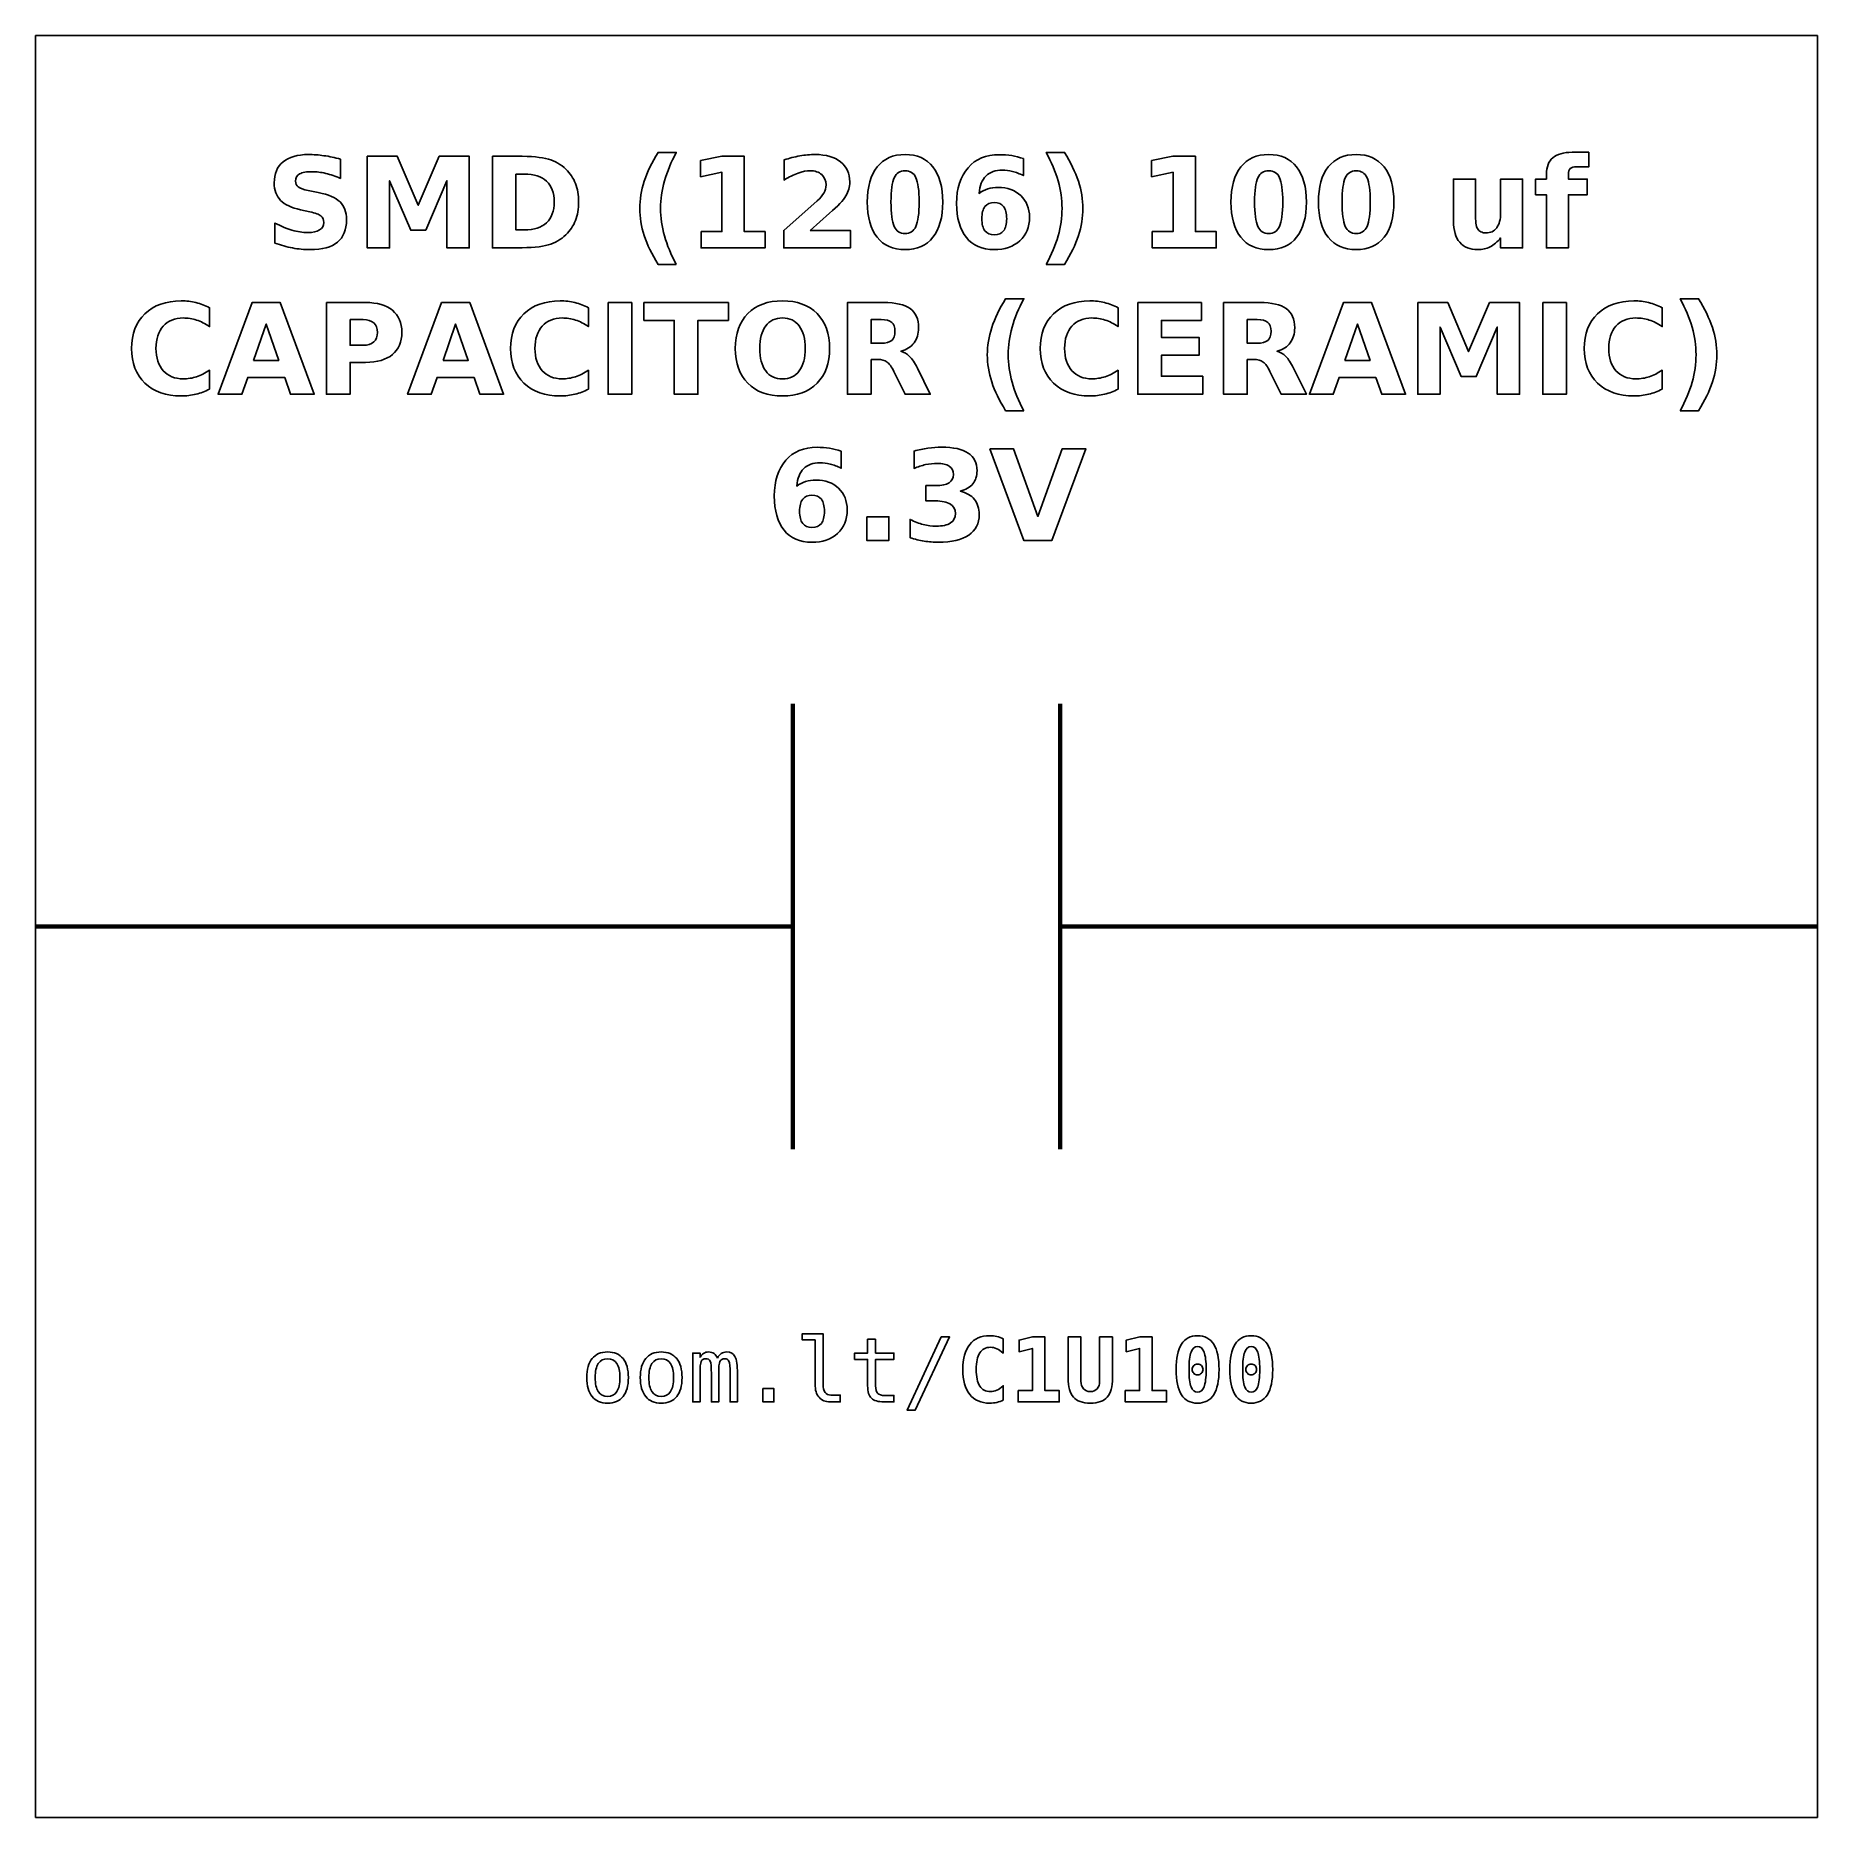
# Model space of a CAD drawing. Header units: centimetres. Extents: x -11.5 to -9.5, y -15.85 to -13.85.
import ezdxf

# ---------------------------------------------------------------- set-up
doc = ezdxf.new("R2010")
doc.units = ezdxf.units.CM
doc.header["$MEASUREMENT"] = 0
doc.layers.add('Layer 1', color=7, linetype='Continuous')

msp = doc.modelspace()

# ---------------------------------------------------------------- linework, layer by layer
at = {"layer": 'Layer 1', "color": 7}
msp.add_open_spline([(-11.5, -13.85), (-11.5, -13.85), (-9.5, -13.85), (-9.5, -13.85), (-9.5, -13.85), (-9.5, -13.85), (-9.5, -15.85), (-9.5, -15.85), (-9.5, -15.85), (-9.5, -15.85), (-11.5, -15.85), (-11.5, -15.85), (-11.5, -15.85), (-11.5, -15.85), (-11.5, -13.85), (-11.5, -13.85)], degree=3, knots=[0, 0, 0, 0, 0.25, 0.25, 0.25, 0.25, 0.5, 0.5, 0.5, 0.5, 0.75, 0.75, 0.75, 0.75, 1, 1, 1, 1], dxfattribs=at)
at = {"layer": 'Layer 1', "color": 250}
for points, knots in [([(-11.1578, -13.98859), (-11.1578, -13.98859), (-11.1578, -14.01034), (-11.1578, -14.01034), (-11.1578, -14.01034), (-11.16345, -14.00782), (-11.16897, -14.00592), (-11.17433, -14.00463), (-11.17433, -14.00463), (-11.17972, -14.00333), (-11.1848, -14.0027), (-11.18957, -14.0027), (-11.18957, -14.0027), (-11.1959, -14.0027), (-11.2006, -14.00357), (-11.20364, -14.00531), (-11.20364, -14.00531), (-11.20667, -14.00707), (-11.20818, -14.00978), (-11.20818, -14.01345), (-11.20818, -14.01345), (-11.20818, -14.0162), (-11.20717, -14.01836), (-11.20512, -14.01989), (-11.20512, -14.01989), (-11.20307, -14.02142), (-11.19936, -14.02276), (-11.19397, -14.02386), (-11.19397, -14.02386), (-11.19397, -14.02386), (-11.18268, -14.02612), (-11.18268, -14.02612), (-11.18268, -14.02612), (-11.17123, -14.02843), (-11.16312, -14.03191), (-11.1583, -14.03661), (-11.1583, -14.03661), (-11.15347, -14.04129), (-11.15105, -14.04795), (-11.15105, -14.05658), (-11.15105, -14.05658), (-11.15105, -14.06794), (-11.15441, -14.07638), (-11.16114, -14.08191), (-11.16114, -14.08191), (-11.16787, -14.08743), (-11.17814, -14.09021), (-11.19197, -14.09021), (-11.19197, -14.09021), (-11.19851, -14.09021), (-11.20505, -14.0896), (-11.21161, -14.08835), (-11.21161, -14.08835), (-11.21817, -14.0871), (-11.22476, -14.08527), (-11.23132, -14.08285), (-11.23132, -14.08285), (-11.23132, -14.08285), (-11.23132, -14.06046), (-11.23132, -14.06046), (-11.23132, -14.06046), (-11.22476, -14.06394), (-11.21841, -14.06657), (-11.21227, -14.06834), (-11.21227, -14.06834), (-11.20613, -14.0701), (-11.20023, -14.07099), (-11.19454, -14.07099), (-11.19454, -14.07099), (-11.18875, -14.07099), (-11.18431, -14.07003), (-11.18123, -14.0681), (-11.18123, -14.0681), (-11.17814, -14.06617), (-11.17662, -14.06342), (-11.17662, -14.05982), (-11.17662, -14.05982), (-11.17662, -14.05662), (-11.17765, -14.05413), (-11.17974, -14.05239), (-11.17974, -14.05239), (-11.18184, -14.05065), (-11.186, -14.04908), (-11.19226, -14.04771), (-11.19226, -14.04771), (-11.19226, -14.04771), (-11.20253, -14.04543), (-11.20253, -14.04543), (-11.20253, -14.04543), (-11.21281, -14.04322), (-11.22034, -14.03972), (-11.22509, -14.03489), (-11.22509, -14.03489), (-11.22984, -14.03007), (-11.23221, -14.02356), (-11.23221, -14.0154), (-11.23221, -14.0154), (-11.23221, -14.00514), (-11.2289, -13.99726), (-11.22229, -13.99176), (-11.22229, -13.99176), (-11.21568, -13.98623), (-11.20618, -13.98348), (-11.19376, -13.98348), (-11.19376, -13.98348), (-11.18812, -13.98348), (-11.18231, -13.98391), (-11.17633, -13.98475), (-11.17633, -13.98475), (-11.17036, -13.9856), (-11.16418, -13.98687), (-11.1578, -13.98859)], [0, 0, 0, 0, 0.0357143, 0.0357143, 0.0357143, 0.0357143, 0.0714286, 0.0714286, 0.0714286, 0.0714286, 0.1071429, 0.1071429, 0.1071429, 0.1071429, 0.1428571, 0.1428571, 0.1428571, 0.1428571, 0.1785714, 0.1785714, 0.1785714, 0.1785714, 0.2142857, 0.2142857, 0.2142857, 0.2142857, 0.25, 0.25, 0.25, 0.25, 0.2857143, 0.2857143, 0.2857143, 0.2857143, 0.3214286, 0.3214286, 0.3214286, 0.3214286, 0.3571429, 0.3571429, 0.3571429, 0.3571429, 0.3928571, 0.3928571, 0.3928571, 0.3928571, 0.4285714, 0.4285714, 0.4285714, 0.4285714, 0.4642857, 0.4642857, 0.4642857, 0.4642857, 0.5, 0.5, 0.5, 0.5, 0.5357143, 0.5357143, 0.5357143, 0.5357143, 0.5714286, 0.5714286, 0.5714286, 0.5714286, 0.6071429, 0.6071429, 0.6071429, 0.6071429, 0.6428571, 0.6428571, 0.6428571, 0.6428571, 0.6785714, 0.6785714, 0.6785714, 0.6785714, 0.7142857, 0.7142857, 0.7142857, 0.7142857, 0.75, 0.75, 0.75, 0.75, 0.7857143, 0.7857143, 0.7857143, 0.7857143, 0.8214286, 0.8214286, 0.8214286, 0.8214286, 0.8571429, 0.8571429, 0.8571429, 0.8571429, 0.8928571, 0.8928571, 0.8928571, 0.8928571, 0.9285714, 0.9285714, 0.9285714, 0.9285714, 0.9642857, 0.9642857, 0.9642857, 0.9642857, 1, 1, 1, 1]), ([(-11.12777, -13.98534), (-11.12777, -13.98534), (-11.09402, -13.98534), (-11.09402, -13.98534), (-11.09402, -13.98534), (-11.09402, -13.98534), (-11.07057, -14.0404), (-11.07057, -14.0404), (-11.07057, -14.0404), (-11.07057, -14.0404), (-11.04701, -13.98534), (-11.04701, -13.98534), (-11.04701, -13.98534), (-11.04701, -13.98534), (-11.01333, -13.98534), (-11.01333, -13.98534), (-11.01333, -13.98534), (-11.01333, -13.98534), (-11.01333, -14.08821), (-11.01333, -14.08821), (-11.01333, -14.08821), (-11.01333, -14.08821), (-11.0384, -14.08821), (-11.0384, -14.08821), (-11.0384, -14.08821), (-11.0384, -14.08821), (-11.0384, -14.01297), (-11.0384, -14.01297), (-11.0384, -14.01297), (-11.0384, -14.01297), (-11.06211, -14.06843), (-11.06211, -14.06843), (-11.06211, -14.06843), (-11.06211, -14.06843), (-11.07892, -14.06843), (-11.07892, -14.06843), (-11.07892, -14.06843), (-11.07892, -14.06843), (-11.10263, -14.01297), (-11.10263, -14.01297), (-11.10263, -14.01297), (-11.10263, -14.01297), (-11.10263, -14.08821), (-11.10263, -14.08821), (-11.10263, -14.08821), (-11.10263, -14.08821), (-11.12777, -14.08821), (-11.12777, -14.08821), (-11.12777, -14.08821), (-11.12777, -14.08821), (-11.12777, -13.98534), (-11.12777, -13.98534)], [0, 0, 0, 0, 0.0769231, 0.0769231, 0.0769231, 0.0769231, 0.1538462, 0.1538462, 0.1538462, 0.1538462, 0.2307692, 0.2307692, 0.2307692, 0.2307692, 0.3076923, 0.3076923, 0.3076923, 0.3076923, 0.3846154, 0.3846154, 0.3846154, 0.3846154, 0.4615385, 0.4615385, 0.4615385, 0.4615385, 0.5384615, 0.5384615, 0.5384615, 0.5384615, 0.6153846, 0.6153846, 0.6153846, 0.6153846, 0.6923077, 0.6923077, 0.6923077, 0.6923077, 0.7692308, 0.7692308, 0.7692308, 0.7692308, 0.8461538, 0.8461538, 0.8461538, 0.8461538, 0.9230769, 0.9230769, 0.9230769, 0.9230769, 1, 1, 1, 1]), ([(-10.98734, -13.98534), (-10.98734, -13.98534), (-10.95935, -13.98534), (-10.95935, -13.98534), (-10.95935, -13.98534), (-10.94374, -13.98534), (-10.93212, -13.98645), (-10.92448, -13.98868), (-10.92448, -13.98868), (-10.91683, -13.99091), (-10.91027, -13.99468), (-10.90479, -14.00002), (-10.90479, -14.00002), (-10.89997, -14.00465), (-10.8964, -14.01001), (-10.89404, -14.01608), (-10.89404, -14.01608), (-10.89172, -14.02212), (-10.89054, -14.02899), (-10.89054, -14.03668), (-10.89054, -14.03668), (-10.89054, -14.04444), (-10.89172, -14.05136), (-10.89404, -14.05745), (-10.89404, -14.05745), (-10.8964, -14.06354), (-10.89997, -14.0689), (-10.90479, -14.07353), (-10.90479, -14.07353), (-10.91032, -14.07887), (-10.91693, -14.08264), (-10.92464, -14.08487), (-10.92464, -14.08487), (-10.93236, -14.0871), (-10.94393, -14.08821), (-10.95935, -14.08821), (-10.95935, -14.08821), (-10.95935, -14.08821), (-10.98734, -14.08821), (-10.98734, -14.08821), (-10.98734, -14.08821), (-10.98734, -14.08821), (-10.98734, -13.98534), (-10.98734, -13.98534)], [0, 0, 0, 0, 0.0909091, 0.0909091, 0.0909091, 0.0909091, 0.1818182, 0.1818182, 0.1818182, 0.1818182, 0.2727273, 0.2727273, 0.2727273, 0.2727273, 0.3636364, 0.3636364, 0.3636364, 0.3636364, 0.4545455, 0.4545455, 0.4545455, 0.4545455, 0.5454545, 0.5454545, 0.5454545, 0.5454545, 0.6363636, 0.6363636, 0.6363636, 0.6363636, 0.7272727, 0.7272727, 0.7272727, 0.7272727, 0.8181818, 0.8181818, 0.8181818, 0.8181818, 0.9090909, 0.9090909, 0.9090909, 0.9090909, 1, 1, 1, 1]), ([(-10.78085, -14.10681), (-10.78085, -14.10681), (-10.80131, -14.10681), (-10.80131, -14.10681), (-10.80131, -14.10681), (-10.80834, -14.09548), (-10.81354, -14.08468), (-10.81688, -14.07445), (-10.81688, -14.07445), (-10.82024, -14.06424), (-10.82191, -14.05411), (-10.82191, -14.04404), (-10.82191, -14.04404), (-10.82191, -14.03398), (-10.82022, -14.02379), (-10.81686, -14.01349), (-10.81686, -14.01349), (-10.81347, -14.00317), (-10.8083, -13.9924), (-10.80131, -13.98113), (-10.80131, -13.98113), (-10.80131, -13.98113), (-10.78085, -13.98113), (-10.78085, -13.98113), (-10.78085, -13.98113), (-10.78673, -13.99202), (-10.79113, -14.00267), (-10.79407, -14.01307), (-10.79407, -14.01307), (-10.79701, -14.02346), (-10.79849, -14.03374), (-10.79849, -14.0439), (-10.79849, -14.0439), (-10.79849, -14.05406), (-10.79703, -14.06434), (-10.79412, -14.07478), (-10.79412, -14.07478), (-10.7912, -14.0852), (-10.78678, -14.09588), (-10.78085, -14.10681)], [0, 0, 0, 0, 0.1, 0.1, 0.1, 0.1, 0.2, 0.2, 0.2, 0.2, 0.3, 0.3, 0.3, 0.3, 0.4, 0.4, 0.4, 0.4, 0.5, 0.5, 0.5, 0.5, 0.6, 0.6, 0.6, 0.6, 0.7, 0.7, 0.7, 0.7, 0.8, 0.8, 0.8, 0.8, 0.9, 0.9, 0.9, 0.9, 1, 1, 1, 1]), ([(-10.75303, -14.06989), (-10.75303, -14.06989), (-10.7296, -14.06989), (-10.7296, -14.06989), (-10.7296, -14.06989), (-10.7296, -14.06989), (-10.7296, -14.0034), (-10.7296, -14.0034), (-10.7296, -14.0034), (-10.7296, -14.0034), (-10.75364, -14.00837), (-10.75364, -14.00837), (-10.75364, -14.00837), (-10.75364, -14.00837), (-10.75364, -13.9903), (-10.75364, -13.9903), (-10.75364, -13.9903), (-10.75364, -13.9903), (-10.72974, -13.98534), (-10.72974, -13.98534), (-10.72974, -13.98534), (-10.72974, -13.98534), (-10.70453, -13.98534), (-10.70453, -13.98534), (-10.70453, -13.98534), (-10.70453, -13.98534), (-10.70453, -14.06989), (-10.70453, -14.06989), (-10.70453, -14.06989), (-10.70453, -14.06989), (-10.68111, -14.06989), (-10.68111, -14.06989), (-10.68111, -14.06989), (-10.68111, -14.06989), (-10.68111, -14.08821), (-10.68111, -14.08821), (-10.68111, -14.08821), (-10.68111, -14.08821), (-10.75303, -14.08821), (-10.75303, -14.08821), (-10.75303, -14.08821), (-10.75303, -14.08821), (-10.75303, -14.06989), (-10.75303, -14.06989)], [0, 0, 0, 0, 0.0909091, 0.0909091, 0.0909091, 0.0909091, 0.1818182, 0.1818182, 0.1818182, 0.1818182, 0.2727273, 0.2727273, 0.2727273, 0.2727273, 0.3636364, 0.3636364, 0.3636364, 0.3636364, 0.4545455, 0.4545455, 0.4545455, 0.4545455, 0.5454545, 0.5454545, 0.5454545, 0.5454545, 0.6363636, 0.6363636, 0.6363636, 0.6363636, 0.7272727, 0.7272727, 0.7272727, 0.7272727, 0.8181818, 0.8181818, 0.8181818, 0.8181818, 0.9090909, 0.9090909, 0.9090909, 0.9090909, 1, 1, 1, 1]), ([(-10.63071, -14.06871), (-10.63071, -14.06871), (-10.58543, -14.06871), (-10.58543, -14.06871), (-10.58543, -14.06871), (-10.58543, -14.06871), (-10.58543, -14.08821), (-10.58543, -14.08821), (-10.58543, -14.08821), (-10.58543, -14.08821), (-10.6602, -14.08821), (-10.6602, -14.08821), (-10.6602, -14.08821), (-10.6602, -14.08821), (-10.6602, -14.06871), (-10.6602, -14.06871), (-10.6602, -14.06871), (-10.6602, -14.06871), (-10.62264, -14.03558), (-10.62264, -14.03558), (-10.62264, -14.03558), (-10.61928, -14.03254), (-10.61681, -14.02958), (-10.61521, -14.02669), (-10.61521, -14.02669), (-10.61359, -14.02379), (-10.61279, -14.02078), (-10.61279, -14.01765), (-10.61279, -14.01765), (-10.61279, -14.01283), (-10.61441, -14.00895), (-10.61765, -14.00601), (-10.61765, -14.00601), (-10.62088, -14.00307), (-10.62518, -14.00162), (-10.63057, -14.00162), (-10.63057, -14.00162), (-10.6347, -14.00162), (-10.63922, -14.00251), (-10.64414, -14.00427), (-10.64414, -14.00427), (-10.64905, -14.00604), (-10.65432, -14.00867), (-10.65992, -14.01215), (-10.65992, -14.01215), (-10.65992, -14.01215), (-10.65992, -13.98955), (-10.65992, -13.98955), (-10.65992, -13.98955), (-10.65394, -13.98758), (-10.64804, -13.98607), (-10.64221, -13.98504), (-10.64221, -13.98504), (-10.63637, -13.984), (-10.63066, -13.98348), (-10.62504, -13.98348), (-10.62504, -13.98348), (-10.61274, -13.98348), (-10.60317, -13.98619), (-10.59635, -13.99162), (-10.59635, -13.99162), (-10.58953, -13.99703), (-10.58612, -14.00458), (-10.58612, -14.01429), (-10.58612, -14.01429), (-10.58612, -14.01989), (-10.58757, -14.02511), (-10.59047, -14.02996), (-10.59047, -14.02996), (-10.59336, -14.0348), (-10.59945, -14.04129), (-10.60872, -14.04943), (-10.60872, -14.04943), (-10.60872, -14.04943), (-10.63071, -14.06871), (-10.63071, -14.06871)], [0, 0, 0, 0, 0.0526316, 0.0526316, 0.0526316, 0.0526316, 0.1052632, 0.1052632, 0.1052632, 0.1052632, 0.1578947, 0.1578947, 0.1578947, 0.1578947, 0.2105263, 0.2105263, 0.2105263, 0.2105263, 0.2631579, 0.2631579, 0.2631579, 0.2631579, 0.3157895, 0.3157895, 0.3157895, 0.3157895, 0.3684211, 0.3684211, 0.3684211, 0.3684211, 0.4210526, 0.4210526, 0.4210526, 0.4210526, 0.4736842, 0.4736842, 0.4736842, 0.4736842, 0.5263158, 0.5263158, 0.5263158, 0.5263158, 0.5789474, 0.5789474, 0.5789474, 0.5789474, 0.6315789, 0.6315789, 0.6315789, 0.6315789, 0.6842105, 0.6842105, 0.6842105, 0.6842105, 0.7368421, 0.7368421, 0.7368421, 0.7368421, 0.7894737, 0.7894737, 0.7894737, 0.7894737, 0.8421053, 0.8421053, 0.8421053, 0.8421053, 0.8947368, 0.8947368, 0.8947368, 0.8947368, 0.9473684, 0.9473684, 0.9473684, 0.9473684, 1, 1, 1, 1]), ([(-10.48174, -14.03687), (-10.48174, -14.05392), (-10.48541, -14.06707), (-10.49277, -14.07633), (-10.49277, -14.07633), (-10.50011, -14.08558), (-10.51055, -14.09021), (-10.52405, -14.09021), (-10.52405, -14.09021), (-10.5376, -14.09021), (-10.54806, -14.08558), (-10.5554, -14.07633), (-10.5554, -14.07633), (-10.56276, -14.06707), (-10.56643, -14.05392), (-10.56643, -14.03687), (-10.56643, -14.03687), (-10.56643, -14.0198), (-10.56276, -14.00662), (-10.5554, -13.99736), (-10.5554, -13.99736), (-10.54806, -13.98812), (-10.5376, -13.98348), (-10.52405, -13.98348), (-10.52405, -13.98348), (-10.51055, -13.98348), (-10.50011, -13.98812), (-10.49277, -13.99736), (-10.49277, -13.99736), (-10.48541, -14.00662), (-10.48174, -14.0198), (-10.48174, -14.03687)], [0, 0, 0, 0, 0.125, 0.125, 0.125, 0.125, 0.25, 0.25, 0.25, 0.25, 0.375, 0.375, 0.375, 0.375, 0.5, 0.5, 0.5, 0.5, 0.625, 0.625, 0.625, 0.625, 0.75, 0.75, 0.75, 0.75, 0.875, 0.875, 0.875, 0.875, 1, 1, 1, 1]), ([(-10.39115, -13.98802), (-10.39115, -13.98802), (-10.39115, -14.00705), (-10.39115, -14.00705), (-10.39115, -14.00705), (-10.39552, -14.00498), (-10.39961, -14.00345), (-10.40347, -14.00246), (-10.40347, -14.00246), (-10.40733, -14.00147), (-10.41111, -14.00098), (-10.41478, -14.00098), (-10.41478, -14.00098), (-10.42269, -14.00098), (-10.42882, -14.00317), (-10.43324, -14.00757), (-10.43324, -14.00757), (-10.43764, -14.01194), (-10.44023, -14.01845), (-10.44096, -14.02709), (-10.44096, -14.02709), (-10.43793, -14.02485), (-10.43463, -14.02316), (-10.4311, -14.02203), (-10.4311, -14.02203), (-10.42758, -14.0209), (-10.42372, -14.02034), (-10.41953, -14.02034), (-10.41953, -14.02034), (-10.40902, -14.02034), (-10.40053, -14.02342), (-10.39409, -14.02958), (-10.39409, -14.02958), (-10.38762, -14.03572), (-10.3844, -14.04378), (-10.3844, -14.05376), (-10.3844, -14.05376), (-10.3844, -14.06479), (-10.388, -14.07361), (-10.39522, -14.08026), (-10.39522, -14.08026), (-10.40241, -14.08689), (-10.4121, -14.09021), (-10.42421, -14.09021), (-10.42421, -14.09021), (-10.43757, -14.09021), (-10.44792, -14.08569), (-10.45526, -14.07666), (-10.45526, -14.07666), (-10.46257, -14.06765), (-10.46624, -14.05484), (-10.46624, -14.03826), (-10.46624, -14.03826), (-10.46624, -14.02128), (-10.46196, -14.00792), (-10.4534, -13.99821), (-10.4534, -13.99821), (-10.44482, -13.98849), (-10.43308, -13.98362), (-10.41815, -13.98362), (-10.41815, -13.98362), (-10.41342, -13.98362), (-10.40883, -13.984), (-10.40436, -13.98473), (-10.40436, -13.98473), (-10.39992, -13.98546), (-10.39552, -13.98656), (-10.39115, -13.98802)], [0, 0, 0, 0, 0.0588235, 0.0588235, 0.0588235, 0.0588235, 0.1176471, 0.1176471, 0.1176471, 0.1176471, 0.1764706, 0.1764706, 0.1764706, 0.1764706, 0.2352941, 0.2352941, 0.2352941, 0.2352941, 0.2941176, 0.2941176, 0.2941176, 0.2941176, 0.3529412, 0.3529412, 0.3529412, 0.3529412, 0.4117647, 0.4117647, 0.4117647, 0.4117647, 0.4705882, 0.4705882, 0.4705882, 0.4705882, 0.5294118, 0.5294118, 0.5294118, 0.5294118, 0.5882353, 0.5882353, 0.5882353, 0.5882353, 0.6470588, 0.6470588, 0.6470588, 0.6470588, 0.7058824, 0.7058824, 0.7058824, 0.7058824, 0.7647059, 0.7647059, 0.7647059, 0.7647059, 0.8235294, 0.8235294, 0.8235294, 0.8235294, 0.8823529, 0.8823529, 0.8823529, 0.8823529, 0.9411765, 0.9411765, 0.9411765, 0.9411765, 1, 1, 1, 1]), ([(-10.36551, -14.10681), (-10.35963, -14.09588), (-10.35521, -14.0852), (-10.35227, -14.07478), (-10.35227, -14.07478), (-10.34933, -14.06434), (-10.34787, -14.05406), (-10.34787, -14.0439), (-10.34787, -14.0439), (-10.34787, -14.03374), (-10.34933, -14.02346), (-10.35227, -14.01307), (-10.35227, -14.01307), (-10.35521, -14.00267), (-10.35963, -13.99202), (-10.36551, -13.98113), (-10.36551, -13.98113), (-10.36551, -13.98113), (-10.34505, -13.98113), (-10.34505, -13.98113), (-10.34505, -13.98113), (-10.33807, -13.9924), (-10.33289, -14.00317), (-10.3295, -14.01349), (-10.3295, -14.01349), (-10.32614, -14.02379), (-10.32445, -14.03398), (-10.32445, -14.04404), (-10.32445, -14.04404), (-10.32445, -14.05411), (-10.32612, -14.06424), (-10.32948, -14.07445), (-10.32948, -14.07445), (-10.33282, -14.08468), (-10.33802, -14.09548), (-10.34505, -14.10681), (-10.34505, -14.10681), (-10.34505, -14.10681), (-10.36551, -14.10681), (-10.36551, -14.10681)], [0, 0, 0, 0, 0.1, 0.1, 0.1, 0.1, 0.2, 0.2, 0.2, 0.2, 0.3, 0.3, 0.3, 0.3, 0.4, 0.4, 0.4, 0.4, 0.5, 0.5, 0.5, 0.5, 0.6, 0.6, 0.6, 0.6, 0.7, 0.7, 0.7, 0.7, 0.8, 0.8, 0.8, 0.8, 0.9, 0.9, 0.9, 0.9, 1, 1, 1, 1]), ([(-10.24665, -14.06989), (-10.24665, -14.06989), (-10.22322, -14.06989), (-10.22322, -14.06989), (-10.22322, -14.06989), (-10.22322, -14.06989), (-10.22322, -14.0034), (-10.22322, -14.0034), (-10.22322, -14.0034), (-10.22322, -14.0034), (-10.24726, -14.00837), (-10.24726, -14.00837), (-10.24726, -14.00837), (-10.24726, -14.00837), (-10.24726, -13.9903), (-10.24726, -13.9903), (-10.24726, -13.9903), (-10.24726, -13.9903), (-10.22336, -13.98534), (-10.22336, -13.98534), (-10.22336, -13.98534), (-10.22336, -13.98534), (-10.19815, -13.98534), (-10.19815, -13.98534), (-10.19815, -13.98534), (-10.19815, -13.98534), (-10.19815, -14.06989), (-10.19815, -14.06989), (-10.19815, -14.06989), (-10.19815, -14.06989), (-10.17473, -14.06989), (-10.17473, -14.06989), (-10.17473, -14.06989), (-10.17473, -14.06989), (-10.17473, -14.08821), (-10.17473, -14.08821), (-10.17473, -14.08821), (-10.17473, -14.08821), (-10.24665, -14.08821), (-10.24665, -14.08821), (-10.24665, -14.08821), (-10.24665, -14.08821), (-10.24665, -14.06989), (-10.24665, -14.06989)], [0, 0, 0, 0, 0.0909091, 0.0909091, 0.0909091, 0.0909091, 0.1818182, 0.1818182, 0.1818182, 0.1818182, 0.2727273, 0.2727273, 0.2727273, 0.2727273, 0.3636364, 0.3636364, 0.3636364, 0.3636364, 0.4545455, 0.4545455, 0.4545455, 0.4545455, 0.5454545, 0.5454545, 0.5454545, 0.5454545, 0.6363636, 0.6363636, 0.6363636, 0.6363636, 0.7272727, 0.7272727, 0.7272727, 0.7272727, 0.8181818, 0.8181818, 0.8181818, 0.8181818, 0.9090909, 0.9090909, 0.9090909, 0.9090909, 1, 1, 1, 1]), ([(-10.07355, -14.03687), (-10.07355, -14.05392), (-10.07722, -14.06707), (-10.08458, -14.07633), (-10.08458, -14.07633), (-10.09192, -14.08558), (-10.10236, -14.09021), (-10.11586, -14.09021), (-10.11586, -14.09021), (-10.12941, -14.09021), (-10.13987, -14.08558), (-10.14721, -14.07633), (-10.14721, -14.07633), (-10.15457, -14.06707), (-10.15824, -14.05392), (-10.15824, -14.03687), (-10.15824, -14.03687), (-10.15824, -14.0198), (-10.15457, -14.00662), (-10.14721, -13.99736), (-10.14721, -13.99736), (-10.13987, -13.98812), (-10.12941, -13.98348), (-10.11586, -13.98348), (-10.11586, -13.98348), (-10.10236, -13.98348), (-10.09192, -13.98812), (-10.08458, -13.99736), (-10.08458, -13.99736), (-10.07722, -14.00662), (-10.07355, -14.0198), (-10.07355, -14.03687)], [0, 0, 0, 0, 0.125, 0.125, 0.125, 0.125, 0.25, 0.25, 0.25, 0.25, 0.375, 0.375, 0.375, 0.375, 0.5, 0.5, 0.5, 0.5, 0.625, 0.625, 0.625, 0.625, 0.75, 0.75, 0.75, 0.75, 0.875, 0.875, 0.875, 0.875, 1, 1, 1, 1]), ([(-9.97536, -14.03687), (-9.97536, -14.05392), (-9.97903, -14.06707), (-9.98639, -14.07633), (-9.98639, -14.07633), (-9.99373, -14.08558), (-10.00417, -14.09021), (-10.01767, -14.09021), (-10.01767, -14.09021), (-10.03122, -14.09021), (-10.04168, -14.08558), (-10.04902, -14.07633), (-10.04902, -14.07633), (-10.05638, -14.06707), (-10.06005, -14.05392), (-10.06005, -14.03687), (-10.06005, -14.03687), (-10.06005, -14.0198), (-10.05638, -14.00662), (-10.04902, -13.99736), (-10.04902, -13.99736), (-10.04168, -13.98812), (-10.03122, -13.98348), (-10.01767, -13.98348), (-10.01767, -13.98348), (-10.00417, -13.98348), (-9.99373, -13.98812), (-9.98639, -13.99736), (-9.98639, -13.99736), (-9.97903, -14.00662), (-9.97536, -14.0198), (-9.97536, -14.03687)], [0, 0, 0, 0, 0.125, 0.125, 0.125, 0.125, 0.25, 0.25, 0.25, 0.25, 0.375, 0.375, 0.375, 0.375, 0.5, 0.5, 0.5, 0.5, 0.625, 0.625, 0.625, 0.625, 0.75, 0.75, 0.75, 0.75, 0.875, 0.875, 0.875, 0.875, 1, 1, 1, 1]), ([(-9.75638, -13.98099), (-9.75638, -13.98099), (-9.75638, -13.99717), (-9.75638, -13.99717), (-9.75638, -13.99717), (-9.75638, -13.99717), (-9.77004, -13.99717), (-9.77004, -13.99717), (-9.77004, -13.99717), (-9.77352, -13.99717), (-9.77597, -13.99781), (-9.77733, -13.99908), (-9.77733, -13.99908), (-9.77872, -14.00035), (-9.7794, -14.00253), (-9.7794, -14.00566), (-9.7794, -14.00566), (-9.7794, -14.00566), (-9.7794, -14.01105), (-9.7794, -14.01105), (-9.7794, -14.01105), (-9.7794, -14.01105), (-9.75833, -14.01105), (-9.75833, -14.01105), (-9.75833, -14.01105), (-9.75833, -14.01105), (-9.75833, -14.02869), (-9.75833, -14.02869), (-9.75833, -14.02869), (-9.75833, -14.02869), (-9.7794, -14.02869), (-9.7794, -14.02869), (-9.7794, -14.02869), (-9.7794, -14.02869), (-9.7794, -14.08821), (-9.7794, -14.08821), (-9.7794, -14.08821), (-9.7794, -14.08821), (-9.80407, -14.08821), (-9.80407, -14.08821), (-9.80407, -14.08821), (-9.80407, -14.08821), (-9.80407, -14.02869), (-9.80407, -14.02869), (-9.80407, -14.02869), (-9.80407, -14.02869), (-9.81633, -14.02869), (-9.81633, -14.02869), (-9.81633, -14.02869), (-9.81633, -14.02869), (-9.81633, -14.01105), (-9.81633, -14.01105), (-9.81633, -14.01105), (-9.81633, -14.01105), (-9.80407, -14.01105), (-9.80407, -14.01105), (-9.80407, -14.01105), (-9.80407, -14.01105), (-9.80407, -14.00566), (-9.80407, -14.00566), (-9.80407, -14.00566), (-9.80407, -13.99726), (-9.80172, -13.99103), (-9.79704, -13.98701), (-9.79704, -13.98701), (-9.79236, -13.98299), (-9.78509, -13.98099), (-9.77526, -13.98099), (-9.77526, -13.98099), (-9.77526, -13.98099), (-9.75638, -13.98099), (-9.75638, -13.98099)], [0, 0, 0, 0, 0.0555556, 0.0555556, 0.0555556, 0.0555556, 0.1111111, 0.1111111, 0.1111111, 0.1111111, 0.1666667, 0.1666667, 0.1666667, 0.1666667, 0.2222222, 0.2222222, 0.2222222, 0.2222222, 0.2777778, 0.2777778, 0.2777778, 0.2777778, 0.3333333, 0.3333333, 0.3333333, 0.3333333, 0.3888889, 0.3888889, 0.3888889, 0.3888889, 0.4444444, 0.4444444, 0.4444444, 0.4444444, 0.5, 0.5, 0.5, 0.5, 0.5555556, 0.5555556, 0.5555556, 0.5555556, 0.6111111, 0.6111111, 0.6111111, 0.6111111, 0.6666667, 0.6666667, 0.6666667, 0.6666667, 0.7222222, 0.7222222, 0.7222222, 0.7222222, 0.7777778, 0.7777778, 0.7777778, 0.7777778, 0.8333333, 0.8333333, 0.8333333, 0.8333333, 0.8888889, 0.8888889, 0.8888889, 0.8888889, 0.9444444, 0.9444444, 0.9444444, 0.9444444, 1, 1, 1, 1]), ([(-10.96081, -14.0054), (-10.96081, -14.0054), (-10.96081, -14.06815), (-10.96081, -14.06815), (-10.96081, -14.06815), (-10.96081, -14.06815), (-10.95131, -14.06815), (-10.95131, -14.06815), (-10.95131, -14.06815), (-10.94047, -14.06815), (-10.93219, -14.06547), (-10.92648, -14.06008), (-10.92648, -14.06008), (-10.92076, -14.05472), (-10.91789, -14.04691), (-10.91789, -14.03668), (-10.91789, -14.03668), (-10.91789, -14.02647), (-10.92074, -14.01871), (-10.92643, -14.0134), (-10.92643, -14.0134), (-10.93212, -14.00806), (-10.94042, -14.0054), (-10.95131, -14.0054), (-10.95131, -14.0054), (-10.95131, -14.0054), (-10.96081, -14.0054), (-10.96081, -14.0054)], [0, 0, 0, 0, 0.1428571, 0.1428571, 0.1428571, 0.1428571, 0.2857143, 0.2857143, 0.2857143, 0.2857143, 0.4285714, 0.4285714, 0.4285714, 0.4285714, 0.5714286, 0.5714286, 0.5714286, 0.5714286, 0.7142857, 0.7142857, 0.7142857, 0.7142857, 0.8571429, 0.8571429, 0.8571429, 0.8571429, 1, 1, 1, 1]), ([(-10.50827, -14.03668), (-10.50827, -14.02382), (-10.50947, -14.01476), (-10.51189, -14.00949), (-10.51189, -14.00949), (-10.51429, -14.00425), (-10.51836, -14.00162), (-10.52405, -14.00162), (-10.52405, -14.00162), (-10.52974, -14.00162), (-10.53381, -14.00425), (-10.53626, -14.00949), (-10.53626, -14.00949), (-10.53868, -14.01476), (-10.5399, -14.02382), (-10.5399, -14.03668), (-10.5399, -14.03668), (-10.5399, -14.04966), (-10.53868, -14.05884), (-10.53626, -14.06415), (-10.53626, -14.06415), (-10.53381, -14.06949), (-10.52974, -14.07215), (-10.52405, -14.07215), (-10.52405, -14.07215), (-10.51841, -14.07215), (-10.51436, -14.06949), (-10.51191, -14.06415), (-10.51191, -14.06415), (-10.50949, -14.05884), (-10.50827, -14.04966), (-10.50827, -14.03668)], [0, 0, 0, 0, 0.125, 0.125, 0.125, 0.125, 0.25, 0.25, 0.25, 0.25, 0.375, 0.375, 0.375, 0.375, 0.5, 0.5, 0.5, 0.5, 0.625, 0.625, 0.625, 0.625, 0.75, 0.75, 0.75, 0.75, 0.875, 0.875, 0.875, 0.875, 1, 1, 1, 1]), ([(-10.10008, -14.03668), (-10.10008, -14.02382), (-10.10128, -14.01476), (-10.1037, -14.00949), (-10.1037, -14.00949), (-10.1061, -14.00425), (-10.11017, -14.00162), (-10.11586, -14.00162), (-10.11586, -14.00162), (-10.12155, -14.00162), (-10.12562, -14.00425), (-10.12807, -14.00949), (-10.12807, -14.00949), (-10.13049, -14.01476), (-10.13171, -14.02382), (-10.13171, -14.03668), (-10.13171, -14.03668), (-10.13171, -14.04966), (-10.13049, -14.05884), (-10.12807, -14.06415), (-10.12807, -14.06415), (-10.12562, -14.06949), (-10.12155, -14.07215), (-10.11586, -14.07215), (-10.11586, -14.07215), (-10.11022, -14.07215), (-10.10617, -14.06949), (-10.10372, -14.06415), (-10.10372, -14.06415), (-10.1013, -14.05884), (-10.10008, -14.04966), (-10.10008, -14.03668)], [0, 0, 0, 0, 0.125, 0.125, 0.125, 0.125, 0.25, 0.25, 0.25, 0.25, 0.375, 0.375, 0.375, 0.375, 0.5, 0.5, 0.5, 0.5, 0.625, 0.625, 0.625, 0.625, 0.75, 0.75, 0.75, 0.75, 0.875, 0.875, 0.875, 0.875, 1, 1, 1, 1]), ([(-10.00189, -14.03668), (-10.00189, -14.02382), (-10.00309, -14.01476), (-10.00551, -14.00949), (-10.00551, -14.00949), (-10.00791, -14.00425), (-10.01198, -14.00162), (-10.01767, -14.00162), (-10.01767, -14.00162), (-10.02336, -14.00162), (-10.02743, -14.00425), (-10.02988, -14.00949), (-10.02988, -14.00949), (-10.0323, -14.01476), (-10.03352, -14.02382), (-10.03352, -14.03668), (-10.03352, -14.03668), (-10.03352, -14.04966), (-10.0323, -14.05884), (-10.02988, -14.06415), (-10.02988, -14.06415), (-10.02743, -14.06949), (-10.02336, -14.07215), (-10.01767, -14.07215), (-10.01767, -14.07215), (-10.01203, -14.07215), (-10.00798, -14.06949), (-10.00553, -14.06415), (-10.00553, -14.06415), (-10.00311, -14.05884), (-10.00189, -14.04966), (-10.00189, -14.03668)], [0, 0, 0, 0, 0.125, 0.125, 0.125, 0.125, 0.25, 0.25, 0.25, 0.25, 0.375, 0.375, 0.375, 0.375, 0.5, 0.5, 0.5, 0.5, 0.625, 0.625, 0.625, 0.625, 0.75, 0.75, 0.75, 0.75, 0.875, 0.875, 0.875, 0.875, 1, 1, 1, 1]), ([(-9.90845, -14.05818), (-9.90845, -14.05818), (-9.90845, -14.01105), (-9.90845, -14.01105), (-9.90845, -14.01105), (-9.90845, -14.01105), (-9.88364, -14.01105), (-9.88364, -14.01105), (-9.88364, -14.01105), (-9.88364, -14.01105), (-9.88364, -14.01876), (-9.88364, -14.01876), (-9.88364, -14.01876), (-9.88364, -14.02295), (-9.88366, -14.02819), (-9.88371, -14.03449), (-9.88371, -14.03449), (-9.88376, -14.04082), (-9.88378, -14.04503), (-9.88378, -14.04715), (-9.88378, -14.04715), (-9.88378, -14.05336), (-9.88361, -14.05782), (-9.88329, -14.06055), (-9.88329, -14.06055), (-9.88298, -14.06328), (-9.88242, -14.06526), (-9.88164, -14.0665), (-9.88164, -14.0665), (-9.88063, -14.06813), (-9.87931, -14.06935), (-9.87769, -14.07022), (-9.87769, -14.07022), (-9.87604, -14.07109), (-9.87418, -14.07154), (-9.87207, -14.07154), (-9.87207, -14.07154), (-9.86692, -14.07154), (-9.86287, -14.06956), (-9.85993, -14.06561), (-9.85993, -14.06561), (-9.85699, -14.06166), (-9.85553, -14.05618), (-9.85553, -14.04915), (-9.85553, -14.04915), (-9.85553, -14.04915), (-9.85553, -14.01105), (-9.85553, -14.01105), (-9.85553, -14.01105), (-9.85553, -14.01105), (-9.83086, -14.01105), (-9.83086, -14.01105), (-9.83086, -14.01105), (-9.83086, -14.01105), (-9.83086, -14.08821), (-9.83086, -14.08821), (-9.83086, -14.08821), (-9.83086, -14.08821), (-9.85553, -14.08821), (-9.85553, -14.08821), (-9.85553, -14.08821), (-9.85553, -14.08821), (-9.85553, -14.07704), (-9.85553, -14.07704), (-9.85553, -14.07704), (-9.85925, -14.08155), (-9.8632, -14.08487), (-9.86734, -14.08701), (-9.86734, -14.08701), (-9.8715, -14.08915), (-9.87609, -14.09021), (-9.8811, -14.09021), (-9.8811, -14.09021), (-9.89001, -14.09021), (-9.89678, -14.08748), (-9.90146, -14.082), (-9.90146, -14.082), (-9.90612, -14.07654), (-9.90845, -14.0686), (-9.90845, -14.05818)], [0, 0, 0, 0, 0.05, 0.05, 0.05, 0.05, 0.1, 0.1, 0.1, 0.1, 0.15, 0.15, 0.15, 0.15, 0.2, 0.2, 0.2, 0.2, 0.25, 0.25, 0.25, 0.25, 0.3, 0.3, 0.3, 0.3, 0.35, 0.35, 0.35, 0.35, 0.4, 0.4, 0.4, 0.4, 0.45, 0.45, 0.45, 0.45, 0.5, 0.5, 0.5, 0.5, 0.55, 0.55, 0.55, 0.55, 0.6, 0.6, 0.6, 0.6, 0.65, 0.65, 0.65, 0.65, 0.7, 0.7, 0.7, 0.7, 0.75, 0.75, 0.75, 0.75, 0.8, 0.8, 0.8, 0.8, 0.85, 0.85, 0.85, 0.85, 0.9, 0.9, 0.9, 0.9, 0.95, 0.95, 0.95, 0.95, 1, 1, 1, 1]), ([(-10.42393, -14.03743), (-10.42859, -14.03743), (-10.43207, -14.03894), (-10.43437, -14.04195), (-10.43437, -14.04195), (-10.4367, -14.04496), (-10.43785, -14.04948), (-10.43785, -14.05547), (-10.43785, -14.05547), (-10.43785, -14.06149), (-10.4367, -14.06601), (-10.43437, -14.06902), (-10.43437, -14.06902), (-10.43207, -14.07203), (-10.42859, -14.07353), (-10.42393, -14.07353), (-10.42393, -14.07353), (-10.41925, -14.07353), (-10.41575, -14.07203), (-10.41344, -14.06902), (-10.41344, -14.06902), (-10.41111, -14.06601), (-10.40996, -14.06149), (-10.40996, -14.05547), (-10.40996, -14.05547), (-10.40996, -14.04948), (-10.41111, -14.04496), (-10.41344, -14.04195), (-10.41344, -14.04195), (-10.41575, -14.03894), (-10.41925, -14.03743), (-10.42393, -14.03743)], [0, 0, 0, 0, 0.125, 0.125, 0.125, 0.125, 0.25, 0.25, 0.25, 0.25, 0.375, 0.375, 0.375, 0.375, 0.5, 0.5, 0.5, 0.5, 0.625, 0.625, 0.625, 0.625, 0.75, 0.75, 0.75, 0.75, 0.875, 0.875, 0.875, 0.875, 1, 1, 1, 1]), ([(-11.30482, -14.24682), (-11.30968, -14.24933), (-11.31476, -14.25124), (-11.32006, -14.25253), (-11.32006, -14.25253), (-11.32532, -14.25382), (-11.33085, -14.25446), (-11.33659, -14.25446), (-11.33659, -14.25446), (-11.35371, -14.25446), (-11.36728, -14.24966), (-11.3773, -14.24009), (-11.3773, -14.24009), (-11.38732, -14.23052), (-11.39233, -14.21754), (-11.39233, -14.20112), (-11.39233, -14.20112), (-11.39233, -14.18468), (-11.38732, -14.17167), (-11.3773, -14.1621), (-11.3773, -14.1621), (-11.36728, -14.15253), (-11.35371, -14.14773), (-11.33659, -14.14773), (-11.33659, -14.14773), (-11.33085, -14.14773), (-11.32532, -14.14837), (-11.32006, -14.14966), (-11.32006, -14.14966), (-11.31476, -14.15095), (-11.30968, -14.15286), (-11.30482, -14.15538), (-11.30482, -14.15538), (-11.30482, -14.15538), (-11.30482, -14.17666), (-11.30482, -14.17666), (-11.30482, -14.17666), (-11.30973, -14.1733), (-11.31458, -14.17085), (-11.31935, -14.1693), (-11.31935, -14.1693), (-11.32412, -14.16772), (-11.32916, -14.16695), (-11.33445, -14.16695), (-11.33445, -14.16695), (-11.3439, -14.16695), (-11.35136, -14.16998), (-11.35677, -14.17605), (-11.35677, -14.17605), (-11.3622, -14.18212), (-11.36491, -14.19047), (-11.36491, -14.20112), (-11.36491, -14.20112), (-11.36491, -14.21175), (-11.3622, -14.22008), (-11.35677, -14.22614), (-11.35677, -14.22614), (-11.35136, -14.23221), (-11.3439, -14.23524), (-11.33445, -14.23524), (-11.33445, -14.23524), (-11.32916, -14.23524), (-11.32412, -14.23447), (-11.31935, -14.23289), (-11.31935, -14.23289), (-11.31458, -14.23134), (-11.30973, -14.22889), (-11.30482, -14.22553), (-11.30482, -14.22553), (-11.30482, -14.22553), (-11.30482, -14.24682), (-11.30482, -14.24682)], [0, 0, 0, 0, 0.0555556, 0.0555556, 0.0555556, 0.0555556, 0.1111111, 0.1111111, 0.1111111, 0.1111111, 0.1666667, 0.1666667, 0.1666667, 0.1666667, 0.2222222, 0.2222222, 0.2222222, 0.2222222, 0.2777778, 0.2777778, 0.2777778, 0.2777778, 0.3333333, 0.3333333, 0.3333333, 0.3333333, 0.3888889, 0.3888889, 0.3888889, 0.3888889, 0.4444444, 0.4444444, 0.4444444, 0.4444444, 0.5, 0.5, 0.5, 0.5, 0.5555556, 0.5555556, 0.5555556, 0.5555556, 0.6111111, 0.6111111, 0.6111111, 0.6111111, 0.6666667, 0.6666667, 0.6666667, 0.6666667, 0.7222222, 0.7222222, 0.7222222, 0.7222222, 0.7777778, 0.7777778, 0.7777778, 0.7777778, 0.8333333, 0.8333333, 0.8333333, 0.8333333, 0.8888889, 0.8888889, 0.8888889, 0.8888889, 0.9444444, 0.9444444, 0.9444444, 0.9444444, 1, 1, 1, 1]), ([(-11.22043, -14.23374), (-11.22043, -14.23374), (-11.26192, -14.23374), (-11.26192, -14.23374), (-11.26192, -14.23374), (-11.26192, -14.23374), (-11.26846, -14.25246), (-11.26846, -14.25246), (-11.26846, -14.25246), (-11.26846, -14.25246), (-11.29513, -14.25246), (-11.29513, -14.25246), (-11.29513, -14.25246), (-11.29513, -14.25246), (-11.25703, -14.14959), (-11.25703, -14.14959), (-11.25703, -14.14959), (-11.25703, -14.14959), (-11.2254, -14.14959), (-11.2254, -14.14959), (-11.2254, -14.14959), (-11.2254, -14.14959), (-11.1873, -14.25246), (-11.1873, -14.25246), (-11.1873, -14.25246), (-11.1873, -14.25246), (-11.21397, -14.25246), (-11.21397, -14.25246), (-11.21397, -14.25246), (-11.21397, -14.25246), (-11.22043, -14.23374), (-11.22043, -14.23374)], [0, 0, 0, 0, 0.125, 0.125, 0.125, 0.125, 0.25, 0.25, 0.25, 0.25, 0.375, 0.375, 0.375, 0.375, 0.5, 0.5, 0.5, 0.5, 0.625, 0.625, 0.625, 0.625, 0.75, 0.75, 0.75, 0.75, 0.875, 0.875, 0.875, 0.875, 1, 1, 1, 1]), ([(-11.17363, -14.14959), (-11.17363, -14.14959), (-11.12961, -14.14959), (-11.12961, -14.14959), (-11.12961, -14.14959), (-11.11651, -14.14959), (-11.10646, -14.15251), (-11.09945, -14.15832), (-11.09945, -14.15832), (-11.09245, -14.16413), (-11.08894, -14.1724), (-11.08894, -14.18315), (-11.08894, -14.18315), (-11.08894, -14.19392), (-11.09245, -14.20222), (-11.09945, -14.20803), (-11.09945, -14.20803), (-11.10646, -14.21384), (-11.11651, -14.21676), (-11.12961, -14.21676), (-11.12961, -14.21676), (-11.12961, -14.21676), (-11.1471, -14.21676), (-11.1471, -14.21676), (-11.1471, -14.21676), (-11.1471, -14.21676), (-11.1471, -14.25246), (-11.1471, -14.25246), (-11.1471, -14.25246), (-11.1471, -14.25246), (-11.17363, -14.25246), (-11.17363, -14.25246), (-11.17363, -14.25246), (-11.17363, -14.25246), (-11.17363, -14.14959), (-11.17363, -14.14959)], [0, 0, 0, 0, 0.1111111, 0.1111111, 0.1111111, 0.1111111, 0.2222222, 0.2222222, 0.2222222, 0.2222222, 0.3333333, 0.3333333, 0.3333333, 0.3333333, 0.4444444, 0.4444444, 0.4444444, 0.4444444, 0.5555556, 0.5555556, 0.5555556, 0.5555556, 0.6666667, 0.6666667, 0.6666667, 0.6666667, 0.7777778, 0.7777778, 0.7777778, 0.7777778, 0.8888889, 0.8888889, 0.8888889, 0.8888889, 1, 1, 1, 1]), ([(-11.0078, -14.23374), (-11.0078, -14.23374), (-11.04929, -14.23374), (-11.04929, -14.23374), (-11.04929, -14.23374), (-11.04929, -14.23374), (-11.05583, -14.25246), (-11.05583, -14.25246), (-11.05583, -14.25246), (-11.05583, -14.25246), (-11.0825, -14.25246), (-11.0825, -14.25246), (-11.0825, -14.25246), (-11.0825, -14.25246), (-11.0444, -14.14959), (-11.0444, -14.14959), (-11.0444, -14.14959), (-11.0444, -14.14959), (-11.01277, -14.14959), (-11.01277, -14.14959), (-11.01277, -14.14959), (-11.01277, -14.14959), (-10.97467, -14.25246), (-10.97467, -14.25246), (-10.97467, -14.25246), (-10.97467, -14.25246), (-11.00134, -14.25246), (-11.00134, -14.25246), (-11.00134, -14.25246), (-11.00134, -14.25246), (-11.0078, -14.23374), (-11.0078, -14.23374)], [0, 0, 0, 0, 0.125, 0.125, 0.125, 0.125, 0.25, 0.25, 0.25, 0.25, 0.375, 0.375, 0.375, 0.375, 0.5, 0.5, 0.5, 0.5, 0.625, 0.625, 0.625, 0.625, 0.75, 0.75, 0.75, 0.75, 0.875, 0.875, 0.875, 0.875, 1, 1, 1, 1]), ([(-10.87942, -14.24682), (-10.88428, -14.24933), (-10.88936, -14.25124), (-10.89466, -14.25253), (-10.89466, -14.25253), (-10.89992, -14.25382), (-10.90545, -14.25446), (-10.91119, -14.25446), (-10.91119, -14.25446), (-10.92831, -14.25446), (-10.94188, -14.24966), (-10.9519, -14.24009), (-10.9519, -14.24009), (-10.96192, -14.23052), (-10.96693, -14.21754), (-10.96693, -14.20112), (-10.96693, -14.20112), (-10.96693, -14.18468), (-10.96192, -14.17167), (-10.9519, -14.1621), (-10.9519, -14.1621), (-10.94188, -14.15253), (-10.92831, -14.14773), (-10.91119, -14.14773), (-10.91119, -14.14773), (-10.90545, -14.14773), (-10.89992, -14.14837), (-10.89466, -14.14966), (-10.89466, -14.14966), (-10.88936, -14.15095), (-10.88428, -14.15286), (-10.87942, -14.15538), (-10.87942, -14.15538), (-10.87942, -14.15538), (-10.87942, -14.17666), (-10.87942, -14.17666), (-10.87942, -14.17666), (-10.88433, -14.1733), (-10.88918, -14.17085), (-10.89395, -14.1693), (-10.89395, -14.1693), (-10.89872, -14.16772), (-10.90376, -14.16695), (-10.90905, -14.16695), (-10.90905, -14.16695), (-10.9185, -14.16695), (-10.92596, -14.16998), (-10.93137, -14.17605), (-10.93137, -14.17605), (-10.9368, -14.18212), (-10.93951, -14.19047), (-10.93951, -14.20112), (-10.93951, -14.20112), (-10.93951, -14.21175), (-10.9368, -14.22008), (-10.93137, -14.22614), (-10.93137, -14.22614), (-10.92596, -14.23221), (-10.9185, -14.23524), (-10.90905, -14.23524), (-10.90905, -14.23524), (-10.90376, -14.23524), (-10.89872, -14.23447), (-10.89395, -14.23289), (-10.89395, -14.23289), (-10.88918, -14.23134), (-10.88433, -14.22889), (-10.87942, -14.22553), (-10.87942, -14.22553), (-10.87942, -14.22553), (-10.87942, -14.24682), (-10.87942, -14.24682)], [0, 0, 0, 0, 0.0555556, 0.0555556, 0.0555556, 0.0555556, 0.1111111, 0.1111111, 0.1111111, 0.1111111, 0.1666667, 0.1666667, 0.1666667, 0.1666667, 0.2222222, 0.2222222, 0.2222222, 0.2222222, 0.2777778, 0.2777778, 0.2777778, 0.2777778, 0.3333333, 0.3333333, 0.3333333, 0.3333333, 0.3888889, 0.3888889, 0.3888889, 0.3888889, 0.4444444, 0.4444444, 0.4444444, 0.4444444, 0.5, 0.5, 0.5, 0.5, 0.5555556, 0.5555556, 0.5555556, 0.5555556, 0.6111111, 0.6111111, 0.6111111, 0.6111111, 0.6666667, 0.6666667, 0.6666667, 0.6666667, 0.7222222, 0.7222222, 0.7222222, 0.7222222, 0.7777778, 0.7777778, 0.7777778, 0.7777778, 0.8333333, 0.8333333, 0.8333333, 0.8333333, 0.8888889, 0.8888889, 0.8888889, 0.8888889, 0.9444444, 0.9444444, 0.9444444, 0.9444444, 1, 1, 1, 1]), ([(-10.85745, -14.14959), (-10.85745, -14.14959), (-10.83092, -14.14959), (-10.83092, -14.14959), (-10.83092, -14.14959), (-10.83092, -14.14959), (-10.83092, -14.25246), (-10.83092, -14.25246), (-10.83092, -14.25246), (-10.83092, -14.25246), (-10.85745, -14.25246), (-10.85745, -14.25246), (-10.85745, -14.25246), (-10.85745, -14.25246), (-10.85745, -14.14959), (-10.85745, -14.14959)], [0, 0, 0, 0, 0.25, 0.25, 0.25, 0.25, 0.5, 0.5, 0.5, 0.5, 0.75, 0.75, 0.75, 0.75, 1, 1, 1, 1]), ([(-10.81724, -14.14959), (-10.81724, -14.14959), (-10.72244, -14.14959), (-10.72244, -14.14959), (-10.72244, -14.14959), (-10.72244, -14.14959), (-10.72244, -14.16965), (-10.72244, -14.16965), (-10.72244, -14.16965), (-10.72244, -14.16965), (-10.75654, -14.16965), (-10.75654, -14.16965), (-10.75654, -14.16965), (-10.75654, -14.16965), (-10.75654, -14.25246), (-10.75654, -14.25246), (-10.75654, -14.25246), (-10.75654, -14.25246), (-10.78307, -14.25246), (-10.78307, -14.25246), (-10.78307, -14.25246), (-10.78307, -14.25246), (-10.78307, -14.16965), (-10.78307, -14.16965), (-10.78307, -14.16965), (-10.78307, -14.16965), (-10.81724, -14.16965), (-10.81724, -14.16965), (-10.81724, -14.16965), (-10.81724, -14.16965), (-10.81724, -14.14959), (-10.81724, -14.14959)], [0, 0, 0, 0, 0.125, 0.125, 0.125, 0.125, 0.25, 0.25, 0.25, 0.25, 0.375, 0.375, 0.375, 0.375, 0.5, 0.5, 0.5, 0.5, 0.625, 0.625, 0.625, 0.625, 0.75, 0.75, 0.75, 0.75, 0.875, 0.875, 0.875, 0.875, 1, 1, 1, 1]), ([(-10.66171, -14.14773), (-10.64518, -14.14773), (-10.63222, -14.15246), (-10.62286, -14.16194), (-10.62286, -14.16194), (-10.61348, -14.17139), (-10.6088, -14.18444), (-10.6088, -14.20112), (-10.6088, -14.20112), (-10.6088, -14.21775), (-10.61348, -14.2308), (-10.62286, -14.24025), (-10.62286, -14.24025), (-10.63222, -14.24973), (-10.64518, -14.25446), (-10.66171, -14.25446), (-10.66171, -14.25446), (-10.6782, -14.25446), (-10.69113, -14.24973), (-10.70054, -14.24025), (-10.70054, -14.24025), (-10.70992, -14.2308), (-10.71463, -14.21775), (-10.71463, -14.20112), (-10.71463, -14.20112), (-10.71463, -14.18444), (-10.70992, -14.17139), (-10.70054, -14.16194), (-10.70054, -14.16194), (-10.69113, -14.15246), (-10.6782, -14.14773), (-10.66171, -14.14773)], [0, 0, 0, 0, 0.125, 0.125, 0.125, 0.125, 0.25, 0.25, 0.25, 0.25, 0.375, 0.375, 0.375, 0.375, 0.5, 0.5, 0.5, 0.5, 0.625, 0.625, 0.625, 0.625, 0.75, 0.75, 0.75, 0.75, 0.875, 0.875, 0.875, 0.875, 1, 1, 1, 1]), ([(-10.5622, -14.21354), (-10.5622, -14.21354), (-10.5622, -14.25246), (-10.5622, -14.25246), (-10.5622, -14.25246), (-10.5622, -14.25246), (-10.58873, -14.25246), (-10.58873, -14.25246), (-10.58873, -14.25246), (-10.58873, -14.25246), (-10.58873, -14.14959), (-10.58873, -14.14959), (-10.58873, -14.14959), (-10.58873, -14.14959), (-10.54821, -14.14959), (-10.54821, -14.14959), (-10.54821, -14.14959), (-10.53466, -14.14959), (-10.52471, -14.15187), (-10.51841, -14.15641), (-10.51841, -14.15641), (-10.51209, -14.16095), (-10.50893, -14.16815), (-10.50893, -14.17798), (-10.50893, -14.17798), (-10.50893, -14.18477), (-10.51058, -14.19037), (-10.51385, -14.19472), (-10.51385, -14.19472), (-10.51714, -14.1991), (-10.5221, -14.20232), (-10.52871, -14.20437), (-10.52871, -14.20437), (-10.52509, -14.20521), (-10.52182, -14.20707), (-10.51895, -14.20999), (-10.51895, -14.20999), (-10.51608, -14.2129), (-10.51319, -14.21732), (-10.51025, -14.22325), (-10.51025, -14.22325), (-10.51025, -14.22325), (-10.49583, -14.25246), (-10.49583, -14.25246), (-10.49583, -14.25246), (-10.49583, -14.25246), (-10.5241, -14.25246), (-10.5241, -14.25246), (-10.5241, -14.25246), (-10.5241, -14.25246), (-10.53664, -14.2269), (-10.53664, -14.2269), (-10.53664, -14.2269), (-10.53915, -14.22177), (-10.54172, -14.21824), (-10.54433, -14.21636), (-10.54433, -14.21636), (-10.54692, -14.21448), (-10.55037, -14.21354), (-10.5547, -14.21354), (-10.5547, -14.21354), (-10.5547, -14.21354), (-10.5622, -14.21354), (-10.5622, -14.21354)], [0, 0, 0, 0, 0.0625, 0.0625, 0.0625, 0.0625, 0.125, 0.125, 0.125, 0.125, 0.1875, 0.1875, 0.1875, 0.1875, 0.25, 0.25, 0.25, 0.25, 0.3125, 0.3125, 0.3125, 0.3125, 0.375, 0.375, 0.375, 0.375, 0.4375, 0.4375, 0.4375, 0.4375, 0.5, 0.5, 0.5, 0.5, 0.5625, 0.5625, 0.5625, 0.5625, 0.625, 0.625, 0.625, 0.625, 0.6875, 0.6875, 0.6875, 0.6875, 0.75, 0.75, 0.75, 0.75, 0.8125, 0.8125, 0.8125, 0.8125, 0.875, 0.875, 0.875, 0.875, 0.9375, 0.9375, 0.9375, 0.9375, 1, 1, 1, 1]), ([(-10.39071, -14.27106), (-10.39071, -14.27106), (-10.41117, -14.27106), (-10.41117, -14.27106), (-10.41117, -14.27106), (-10.4182, -14.25973), (-10.4234, -14.24893), (-10.42674, -14.2387), (-10.42674, -14.2387), (-10.4301, -14.22849), (-10.43177, -14.21836), (-10.43177, -14.20829), (-10.43177, -14.20829), (-10.43177, -14.19823), (-10.43008, -14.18804), (-10.42672, -14.17774), (-10.42672, -14.17774), (-10.42333, -14.16742), (-10.41816, -14.15665), (-10.41117, -14.14538), (-10.41117, -14.14538), (-10.41117, -14.14538), (-10.39071, -14.14538), (-10.39071, -14.14538), (-10.39071, -14.14538), (-10.39659, -14.15627), (-10.40099, -14.16692), (-10.40393, -14.17732), (-10.40393, -14.17732), (-10.40687, -14.18771), (-10.40835, -14.19799), (-10.40835, -14.20815), (-10.40835, -14.20815), (-10.40835, -14.21831), (-10.40689, -14.22859), (-10.40398, -14.23903), (-10.40398, -14.23903), (-10.40106, -14.24945), (-10.39664, -14.26013), (-10.39071, -14.27106)], [0, 0, 0, 0, 0.1, 0.1, 0.1, 0.1, 0.2, 0.2, 0.2, 0.2, 0.3, 0.3, 0.3, 0.3, 0.4, 0.4, 0.4, 0.4, 0.5, 0.5, 0.5, 0.5, 0.6, 0.6, 0.6, 0.6, 0.7, 0.7, 0.7, 0.7, 0.8, 0.8, 0.8, 0.8, 0.9, 0.9, 0.9, 0.9, 1, 1, 1, 1]), ([(-10.28488, -14.24682), (-10.28974, -14.24933), (-10.29482, -14.25124), (-10.30012, -14.25253), (-10.30012, -14.25253), (-10.30538, -14.25382), (-10.31091, -14.25446), (-10.31665, -14.25446), (-10.31665, -14.25446), (-10.33377, -14.25446), (-10.34734, -14.24966), (-10.35736, -14.24009), (-10.35736, -14.24009), (-10.36738, -14.23052), (-10.37239, -14.21754), (-10.37239, -14.20112), (-10.37239, -14.20112), (-10.37239, -14.18468), (-10.36738, -14.17167), (-10.35736, -14.1621), (-10.35736, -14.1621), (-10.34734, -14.15253), (-10.33377, -14.14773), (-10.31665, -14.14773), (-10.31665, -14.14773), (-10.31091, -14.14773), (-10.30538, -14.14837), (-10.30012, -14.14966), (-10.30012, -14.14966), (-10.29482, -14.15095), (-10.28974, -14.15286), (-10.28488, -14.15538), (-10.28488, -14.15538), (-10.28488, -14.15538), (-10.28488, -14.17666), (-10.28488, -14.17666), (-10.28488, -14.17666), (-10.28979, -14.1733), (-10.29464, -14.17085), (-10.29941, -14.1693), (-10.29941, -14.1693), (-10.30418, -14.16772), (-10.30922, -14.16695), (-10.31451, -14.16695), (-10.31451, -14.16695), (-10.32396, -14.16695), (-10.33142, -14.16998), (-10.33683, -14.17605), (-10.33683, -14.17605), (-10.34226, -14.18212), (-10.34497, -14.19047), (-10.34497, -14.20112), (-10.34497, -14.20112), (-10.34497, -14.21175), (-10.34226, -14.22008), (-10.33683, -14.22614), (-10.33683, -14.22614), (-10.33142, -14.23221), (-10.32396, -14.23524), (-10.31451, -14.23524), (-10.31451, -14.23524), (-10.30922, -14.23524), (-10.30418, -14.23447), (-10.29941, -14.23289), (-10.29941, -14.23289), (-10.29464, -14.23134), (-10.28979, -14.22889), (-10.28488, -14.22553), (-10.28488, -14.22553), (-10.28488, -14.22553), (-10.28488, -14.24682), (-10.28488, -14.24682)], [0, 0, 0, 0, 0.0555556, 0.0555556, 0.0555556, 0.0555556, 0.1111111, 0.1111111, 0.1111111, 0.1111111, 0.1666667, 0.1666667, 0.1666667, 0.1666667, 0.2222222, 0.2222222, 0.2222222, 0.2222222, 0.2777778, 0.2777778, 0.2777778, 0.2777778, 0.3333333, 0.3333333, 0.3333333, 0.3333333, 0.3888889, 0.3888889, 0.3888889, 0.3888889, 0.4444444, 0.4444444, 0.4444444, 0.4444444, 0.5, 0.5, 0.5, 0.5, 0.5555556, 0.5555556, 0.5555556, 0.5555556, 0.6111111, 0.6111111, 0.6111111, 0.6111111, 0.6666667, 0.6666667, 0.6666667, 0.6666667, 0.7222222, 0.7222222, 0.7222222, 0.7222222, 0.7777778, 0.7777778, 0.7777778, 0.7777778, 0.8333333, 0.8333333, 0.8333333, 0.8333333, 0.8888889, 0.8888889, 0.8888889, 0.8888889, 0.9444444, 0.9444444, 0.9444444, 0.9444444, 1, 1, 1, 1]), ([(-10.26291, -14.14959), (-10.26291, -14.14959), (-10.19132, -14.14959), (-10.19132, -14.14959), (-10.19132, -14.14959), (-10.19132, -14.14959), (-10.19132, -14.16965), (-10.19132, -14.16965), (-10.19132, -14.16965), (-10.19132, -14.16965), (-10.23638, -14.16965), (-10.23638, -14.16965), (-10.23638, -14.16965), (-10.23638, -14.16965), (-10.23638, -14.1888), (-10.23638, -14.1888), (-10.23638, -14.1888), (-10.23638, -14.1888), (-10.19403, -14.1888), (-10.19403, -14.1888), (-10.19403, -14.1888), (-10.19403, -14.1888), (-10.19403, -14.20886), (-10.19403, -14.20886), (-10.19403, -14.20886), (-10.19403, -14.20886), (-10.23638, -14.20886), (-10.23638, -14.20886), (-10.23638, -14.20886), (-10.23638, -14.20886), (-10.23638, -14.2324), (-10.23638, -14.2324), (-10.23638, -14.2324), (-10.23638, -14.2324), (-10.18982, -14.2324), (-10.18982, -14.2324), (-10.18982, -14.2324), (-10.18982, -14.2324), (-10.18982, -14.25246), (-10.18982, -14.25246), (-10.18982, -14.25246), (-10.18982, -14.25246), (-10.26291, -14.25246), (-10.26291, -14.25246), (-10.26291, -14.25246), (-10.26291, -14.25246), (-10.26291, -14.14959), (-10.26291, -14.14959)], [0, 0, 0, 0, 0.0833333, 0.0833333, 0.0833333, 0.0833333, 0.1666667, 0.1666667, 0.1666667, 0.1666667, 0.25, 0.25, 0.25, 0.25, 0.3333333, 0.3333333, 0.3333333, 0.3333333, 0.4166667, 0.4166667, 0.4166667, 0.4166667, 0.5, 0.5, 0.5, 0.5, 0.5833333, 0.5833333, 0.5833333, 0.5833333, 0.6666667, 0.6666667, 0.6666667, 0.6666667, 0.75, 0.75, 0.75, 0.75, 0.8333333, 0.8333333, 0.8333333, 0.8333333, 0.9166667, 0.9166667, 0.9166667, 0.9166667, 1, 1, 1, 1]), ([(-10.13998, -14.21354), (-10.13998, -14.21354), (-10.13998, -14.25246), (-10.13998, -14.25246), (-10.13998, -14.25246), (-10.13998, -14.25246), (-10.16651, -14.25246), (-10.16651, -14.25246), (-10.16651, -14.25246), (-10.16651, -14.25246), (-10.16651, -14.14959), (-10.16651, -14.14959), (-10.16651, -14.14959), (-10.16651, -14.14959), (-10.12599, -14.14959), (-10.12599, -14.14959), (-10.12599, -14.14959), (-10.11244, -14.14959), (-10.10249, -14.15187), (-10.09619, -14.15641), (-10.09619, -14.15641), (-10.08987, -14.16095), (-10.08671, -14.16815), (-10.08671, -14.17798), (-10.08671, -14.17798), (-10.08671, -14.18477), (-10.08836, -14.19037), (-10.09163, -14.19472), (-10.09163, -14.19472), (-10.09492, -14.1991), (-10.09988, -14.20232), (-10.10649, -14.20437), (-10.10649, -14.20437), (-10.10287, -14.20521), (-10.0996, -14.20707), (-10.09673, -14.20999), (-10.09673, -14.20999), (-10.09386, -14.2129), (-10.09097, -14.21732), (-10.08803, -14.22325), (-10.08803, -14.22325), (-10.08803, -14.22325), (-10.07361, -14.25246), (-10.07361, -14.25246), (-10.07361, -14.25246), (-10.07361, -14.25246), (-10.10188, -14.25246), (-10.10188, -14.25246), (-10.10188, -14.25246), (-10.10188, -14.25246), (-10.11442, -14.2269), (-10.11442, -14.2269), (-10.11442, -14.2269), (-10.11693, -14.22177), (-10.1195, -14.21824), (-10.12211, -14.21636), (-10.12211, -14.21636), (-10.1247, -14.21448), (-10.12815, -14.21354), (-10.13248, -14.21354), (-10.13248, -14.21354), (-10.13248, -14.21354), (-10.13998, -14.21354), (-10.13998, -14.21354)], [0, 0, 0, 0, 0.0625, 0.0625, 0.0625, 0.0625, 0.125, 0.125, 0.125, 0.125, 0.1875, 0.1875, 0.1875, 0.1875, 0.25, 0.25, 0.25, 0.25, 0.3125, 0.3125, 0.3125, 0.3125, 0.375, 0.375, 0.375, 0.375, 0.4375, 0.4375, 0.4375, 0.4375, 0.5, 0.5, 0.5, 0.5, 0.5625, 0.5625, 0.5625, 0.5625, 0.625, 0.625, 0.625, 0.625, 0.6875, 0.6875, 0.6875, 0.6875, 0.75, 0.75, 0.75, 0.75, 0.8125, 0.8125, 0.8125, 0.8125, 0.875, 0.875, 0.875, 0.875, 0.9375, 0.9375, 0.9375, 0.9375, 1, 1, 1, 1]), ([(-9.99544, -14.23374), (-9.99544, -14.23374), (-10.03693, -14.23374), (-10.03693, -14.23374), (-10.03693, -14.23374), (-10.03693, -14.23374), (-10.04347, -14.25246), (-10.04347, -14.25246), (-10.04347, -14.25246), (-10.04347, -14.25246), (-10.07014, -14.25246), (-10.07014, -14.25246), (-10.07014, -14.25246), (-10.07014, -14.25246), (-10.03204, -14.14959), (-10.03204, -14.14959), (-10.03204, -14.14959), (-10.03204, -14.14959), (-10.00041, -14.14959), (-10.00041, -14.14959), (-10.00041, -14.14959), (-10.00041, -14.14959), (-9.96231, -14.25246), (-9.96231, -14.25246), (-9.96231, -14.25246), (-9.96231, -14.25246), (-9.98898, -14.25246), (-9.98898, -14.25246), (-9.98898, -14.25246), (-9.98898, -14.25246), (-9.99544, -14.23374), (-9.99544, -14.23374)], [0, 0, 0, 0, 0.125, 0.125, 0.125, 0.125, 0.25, 0.25, 0.25, 0.25, 0.375, 0.375, 0.375, 0.375, 0.5, 0.5, 0.5, 0.5, 0.625, 0.625, 0.625, 0.625, 0.75, 0.75, 0.75, 0.75, 0.875, 0.875, 0.875, 0.875, 1, 1, 1, 1]), ([(-9.94864, -14.14959), (-9.94864, -14.14959), (-9.91489, -14.14959), (-9.91489, -14.14959), (-9.91489, -14.14959), (-9.91489, -14.14959), (-9.89144, -14.20465), (-9.89144, -14.20465), (-9.89144, -14.20465), (-9.89144, -14.20465), (-9.86788, -14.14959), (-9.86788, -14.14959), (-9.86788, -14.14959), (-9.86788, -14.14959), (-9.8342, -14.14959), (-9.8342, -14.14959), (-9.8342, -14.14959), (-9.8342, -14.14959), (-9.8342, -14.25246), (-9.8342, -14.25246), (-9.8342, -14.25246), (-9.8342, -14.25246), (-9.85927, -14.25246), (-9.85927, -14.25246), (-9.85927, -14.25246), (-9.85927, -14.25246), (-9.85927, -14.17722), (-9.85927, -14.17722), (-9.85927, -14.17722), (-9.85927, -14.17722), (-9.88298, -14.23268), (-9.88298, -14.23268), (-9.88298, -14.23268), (-9.88298, -14.23268), (-9.89979, -14.23268), (-9.89979, -14.23268), (-9.89979, -14.23268), (-9.89979, -14.23268), (-9.9235, -14.17722), (-9.9235, -14.17722), (-9.9235, -14.17722), (-9.9235, -14.17722), (-9.9235, -14.25246), (-9.9235, -14.25246), (-9.9235, -14.25246), (-9.9235, -14.25246), (-9.94864, -14.25246), (-9.94864, -14.25246), (-9.94864, -14.25246), (-9.94864, -14.25246), (-9.94864, -14.14959), (-9.94864, -14.14959)], [0, 0, 0, 0, 0.0769231, 0.0769231, 0.0769231, 0.0769231, 0.1538462, 0.1538462, 0.1538462, 0.1538462, 0.2307692, 0.2307692, 0.2307692, 0.2307692, 0.3076923, 0.3076923, 0.3076923, 0.3076923, 0.3846154, 0.3846154, 0.3846154, 0.3846154, 0.4615385, 0.4615385, 0.4615385, 0.4615385, 0.5384615, 0.5384615, 0.5384615, 0.5384615, 0.6153846, 0.6153846, 0.6153846, 0.6153846, 0.6923077, 0.6923077, 0.6923077, 0.6923077, 0.7692308, 0.7692308, 0.7692308, 0.7692308, 0.8461538, 0.8461538, 0.8461538, 0.8461538, 0.9230769, 0.9230769, 0.9230769, 0.9230769, 1, 1, 1, 1]), ([(-9.80821, -14.14959), (-9.80821, -14.14959), (-9.78168, -14.14959), (-9.78168, -14.14959), (-9.78168, -14.14959), (-9.78168, -14.14959), (-9.78168, -14.25246), (-9.78168, -14.25246), (-9.78168, -14.25246), (-9.78168, -14.25246), (-9.80821, -14.25246), (-9.80821, -14.25246), (-9.80821, -14.25246), (-9.80821, -14.25246), (-9.80821, -14.14959), (-9.80821, -14.14959)], [0, 0, 0, 0, 0.25, 0.25, 0.25, 0.25, 0.5, 0.5, 0.5, 0.5, 0.75, 0.75, 0.75, 0.75, 1, 1, 1, 1]), ([(-9.67414, -14.24682), (-9.679, -14.24933), (-9.68408, -14.25124), (-9.68938, -14.25253), (-9.68938, -14.25253), (-9.69464, -14.25382), (-9.70017, -14.25446), (-9.70591, -14.25446), (-9.70591, -14.25446), (-9.72303, -14.25446), (-9.7366, -14.24966), (-9.74662, -14.24009), (-9.74662, -14.24009), (-9.75664, -14.23052), (-9.76165, -14.21754), (-9.76165, -14.20112), (-9.76165, -14.20112), (-9.76165, -14.18468), (-9.75664, -14.17167), (-9.74662, -14.1621), (-9.74662, -14.1621), (-9.7366, -14.15253), (-9.72303, -14.14773), (-9.70591, -14.14773), (-9.70591, -14.14773), (-9.70017, -14.14773), (-9.69464, -14.14837), (-9.68938, -14.14966), (-9.68938, -14.14966), (-9.68408, -14.15095), (-9.679, -14.15286), (-9.67414, -14.15538), (-9.67414, -14.15538), (-9.67414, -14.15538), (-9.67414, -14.17666), (-9.67414, -14.17666), (-9.67414, -14.17666), (-9.67905, -14.1733), (-9.6839, -14.17085), (-9.68867, -14.1693), (-9.68867, -14.1693), (-9.69344, -14.16772), (-9.69848, -14.16695), (-9.70377, -14.16695), (-9.70377, -14.16695), (-9.71322, -14.16695), (-9.72068, -14.16998), (-9.72609, -14.17605), (-9.72609, -14.17605), (-9.73152, -14.18212), (-9.73423, -14.19047), (-9.73423, -14.20112), (-9.73423, -14.20112), (-9.73423, -14.21175), (-9.73152, -14.22008), (-9.72609, -14.22614), (-9.72609, -14.22614), (-9.72068, -14.23221), (-9.71322, -14.23524), (-9.70377, -14.23524), (-9.70377, -14.23524), (-9.69848, -14.23524), (-9.69344, -14.23447), (-9.68867, -14.23289), (-9.68867, -14.23289), (-9.6839, -14.23134), (-9.67905, -14.22889), (-9.67414, -14.22553), (-9.67414, -14.22553), (-9.67414, -14.22553), (-9.67414, -14.24682), (-9.67414, -14.24682)], [0, 0, 0, 0, 0.0555556, 0.0555556, 0.0555556, 0.0555556, 0.1111111, 0.1111111, 0.1111111, 0.1111111, 0.1666667, 0.1666667, 0.1666667, 0.1666667, 0.2222222, 0.2222222, 0.2222222, 0.2222222, 0.2777778, 0.2777778, 0.2777778, 0.2777778, 0.3333333, 0.3333333, 0.3333333, 0.3333333, 0.3888889, 0.3888889, 0.3888889, 0.3888889, 0.4444444, 0.4444444, 0.4444444, 0.4444444, 0.5, 0.5, 0.5, 0.5, 0.5555556, 0.5555556, 0.5555556, 0.5555556, 0.6111111, 0.6111111, 0.6111111, 0.6111111, 0.6666667, 0.6666667, 0.6666667, 0.6666667, 0.7222222, 0.7222222, 0.7222222, 0.7222222, 0.7777778, 0.7777778, 0.7777778, 0.7777778, 0.8333333, 0.8333333, 0.8333333, 0.8333333, 0.8888889, 0.8888889, 0.8888889, 0.8888889, 0.9444444, 0.9444444, 0.9444444, 0.9444444, 1, 1, 1, 1]), ([(-9.65384, -14.27106), (-9.64796, -14.26013), (-9.64354, -14.24945), (-9.6406, -14.23903), (-9.6406, -14.23903), (-9.63766, -14.22859), (-9.6362, -14.21831), (-9.6362, -14.20815), (-9.6362, -14.20815), (-9.6362, -14.19799), (-9.63766, -14.18771), (-9.6406, -14.17732), (-9.6406, -14.17732), (-9.64354, -14.16692), (-9.64796, -14.15627), (-9.65384, -14.14538), (-9.65384, -14.14538), (-9.65384, -14.14538), (-9.63338, -14.14538), (-9.63338, -14.14538), (-9.63338, -14.14538), (-9.6264, -14.15665), (-9.62122, -14.16742), (-9.61783, -14.17774), (-9.61783, -14.17774), (-9.61447, -14.18804), (-9.61278, -14.19823), (-9.61278, -14.20829), (-9.61278, -14.20829), (-9.61278, -14.21836), (-9.61445, -14.22849), (-9.61781, -14.2387), (-9.61781, -14.2387), (-9.62115, -14.24893), (-9.62635, -14.25973), (-9.63338, -14.27106), (-9.63338, -14.27106), (-9.63338, -14.27106), (-9.65384, -14.27106), (-9.65384, -14.27106)], [0, 0, 0, 0, 0.1, 0.1, 0.1, 0.1, 0.2, 0.2, 0.2, 0.2, 0.3, 0.3, 0.3, 0.3, 0.4, 0.4, 0.4, 0.4, 0.5, 0.5, 0.5, 0.5, 0.6, 0.6, 0.6, 0.6, 0.7, 0.7, 0.7, 0.7, 0.8, 0.8, 0.8, 0.8, 0.9, 0.9, 0.9, 0.9, 1, 1, 1, 1]), ([(-11.25531, -14.21464), (-11.25531, -14.21464), (-11.22711, -14.21464), (-11.22711, -14.21464), (-11.22711, -14.21464), (-11.22711, -14.21464), (-11.24118, -14.17372), (-11.24118, -14.17372), (-11.24118, -14.17372), (-11.24118, -14.17372), (-11.25531, -14.21464), (-11.25531, -14.21464)], [0, 0, 0, 0, 0.3333333, 0.3333333, 0.3333333, 0.3333333, 0.6666667, 0.6666667, 0.6666667, 0.6666667, 1, 1, 1, 1]), ([(-11.1471, -14.16881), (-11.1471, -14.16881), (-11.1471, -14.19754), (-11.1471, -14.19754), (-11.1471, -14.19754), (-11.1471, -14.19754), (-11.13243, -14.19754), (-11.13243, -14.19754), (-11.13243, -14.19754), (-11.12728, -14.19754), (-11.1233, -14.1963), (-11.1205, -14.19378), (-11.1205, -14.19378), (-11.1177, -14.19129), (-11.11629, -14.18774), (-11.11629, -14.18315), (-11.11629, -14.18315), (-11.11629, -14.17854), (-11.1177, -14.17501), (-11.1205, -14.17252), (-11.1205, -14.17252), (-11.1233, -14.17005), (-11.12728, -14.16881), (-11.13243, -14.16881), (-11.13243, -14.16881), (-11.13243, -14.16881), (-11.1471, -14.16881), (-11.1471, -14.16881)], [0, 0, 0, 0, 0.1428571, 0.1428571, 0.1428571, 0.1428571, 0.2857143, 0.2857143, 0.2857143, 0.2857143, 0.4285714, 0.4285714, 0.4285714, 0.4285714, 0.5714286, 0.5714286, 0.5714286, 0.5714286, 0.7142857, 0.7142857, 0.7142857, 0.7142857, 0.8571429, 0.8571429, 0.8571429, 0.8571429, 1, 1, 1, 1]), ([(-11.04268, -14.21464), (-11.04268, -14.21464), (-11.01448, -14.21464), (-11.01448, -14.21464), (-11.01448, -14.21464), (-11.01448, -14.21464), (-11.02855, -14.17372), (-11.02855, -14.17372), (-11.02855, -14.17372), (-11.02855, -14.17372), (-11.04268, -14.21464), (-11.04268, -14.21464)], [0, 0, 0, 0, 0.3333333, 0.3333333, 0.3333333, 0.3333333, 0.6666667, 0.6666667, 0.6666667, 0.6666667, 1, 1, 1, 1]), ([(-10.66171, -14.16695), (-10.6698, -14.16695), (-10.67606, -14.16993), (-10.68053, -14.17591), (-10.68053, -14.17591), (-10.68497, -14.18188), (-10.68721, -14.19028), (-10.68721, -14.20112), (-10.68721, -14.20112), (-10.68721, -14.21194), (-10.68497, -14.22031), (-10.68053, -14.22628), (-10.68053, -14.22628), (-10.67606, -14.23226), (-10.6698, -14.23524), (-10.66171, -14.23524), (-10.66171, -14.23524), (-10.65357, -14.23524), (-10.6473, -14.23226), (-10.64283, -14.22628), (-10.64283, -14.22628), (-10.63838, -14.22031), (-10.63615, -14.21194), (-10.63615, -14.20112), (-10.63615, -14.20112), (-10.63615, -14.19028), (-10.63838, -14.18188), (-10.64283, -14.17591), (-10.64283, -14.17591), (-10.6473, -14.16993), (-10.65357, -14.16695), (-10.66171, -14.16695)], [0, 0, 0, 0, 0.125, 0.125, 0.125, 0.125, 0.25, 0.25, 0.25, 0.25, 0.375, 0.375, 0.375, 0.375, 0.5, 0.5, 0.5, 0.5, 0.625, 0.625, 0.625, 0.625, 0.75, 0.75, 0.75, 0.75, 0.875, 0.875, 0.875, 0.875, 1, 1, 1, 1]), ([(-10.55103, -14.19522), (-10.54548, -14.19522), (-10.54148, -14.19418), (-10.53908, -14.19211), (-10.53908, -14.19211), (-10.53666, -14.19004), (-10.53546, -14.18663), (-10.53546, -14.1819), (-10.53546, -14.1819), (-10.53546, -14.17722), (-10.53666, -14.17386), (-10.53908, -14.17184), (-10.53908, -14.17184), (-10.54148, -14.16982), (-10.54548, -14.16881), (-10.55103, -14.16881), (-10.55103, -14.16881), (-10.55103, -14.16881), (-10.5622, -14.16881), (-10.5622, -14.16881), (-10.5622, -14.16881), (-10.5622, -14.16881), (-10.5622, -14.19522), (-10.5622, -14.19522), (-10.5622, -14.19522), (-10.5622, -14.19522), (-10.55103, -14.19522), (-10.55103, -14.19522)], [0, 0, 0, 0, 0.1428571, 0.1428571, 0.1428571, 0.1428571, 0.2857143, 0.2857143, 0.2857143, 0.2857143, 0.4285714, 0.4285714, 0.4285714, 0.4285714, 0.5714286, 0.5714286, 0.5714286, 0.5714286, 0.7142857, 0.7142857, 0.7142857, 0.7142857, 0.8571429, 0.8571429, 0.8571429, 0.8571429, 1, 1, 1, 1]), ([(-10.12881, -14.19522), (-10.12326, -14.19522), (-10.11926, -14.19418), (-10.11686, -14.19211), (-10.11686, -14.19211), (-10.11444, -14.19004), (-10.11324, -14.18663), (-10.11324, -14.1819), (-10.11324, -14.1819), (-10.11324, -14.17722), (-10.11444, -14.17386), (-10.11686, -14.17184), (-10.11686, -14.17184), (-10.11926, -14.16982), (-10.12326, -14.16881), (-10.12881, -14.16881), (-10.12881, -14.16881), (-10.12881, -14.16881), (-10.13998, -14.16881), (-10.13998, -14.16881), (-10.13998, -14.16881), (-10.13998, -14.16881), (-10.13998, -14.19522), (-10.13998, -14.19522), (-10.13998, -14.19522), (-10.13998, -14.19522), (-10.12881, -14.19522), (-10.12881, -14.19522)], [0, 0, 0, 0, 0.1428571, 0.1428571, 0.1428571, 0.1428571, 0.2857143, 0.2857143, 0.2857143, 0.2857143, 0.4285714, 0.4285714, 0.4285714, 0.4285714, 0.5714286, 0.5714286, 0.5714286, 0.5714286, 0.7142857, 0.7142857, 0.7142857, 0.7142857, 0.8571429, 0.8571429, 0.8571429, 0.8571429, 1, 1, 1, 1]), ([(-10.03032, -14.21464), (-10.03032, -14.21464), (-10.00212, -14.21464), (-10.00212, -14.21464), (-10.00212, -14.21464), (-10.00212, -14.21464), (-10.01619, -14.17372), (-10.01619, -14.17372), (-10.01619, -14.17372), (-10.01619, -14.17372), (-10.03032, -14.21464), (-10.03032, -14.21464)], [0, 0, 0, 0, 0.3333333, 0.3333333, 0.3333333, 0.3333333, 0.6666667, 0.6666667, 0.6666667, 0.6666667, 1, 1, 1, 1]), ([(-10.59576, -14.31652), (-10.59576, -14.31652), (-10.59576, -14.33555), (-10.59576, -14.33555), (-10.59576, -14.33555), (-10.60013, -14.33348), (-10.60422, -14.33195), (-10.60808, -14.33096), (-10.60808, -14.33096), (-10.61194, -14.32997), (-10.61572, -14.32948), (-10.61939, -14.32948), (-10.61939, -14.32948), (-10.6273, -14.32948), (-10.63343, -14.33167), (-10.63785, -14.33607), (-10.63785, -14.33607), (-10.64225, -14.34044), (-10.64484, -14.34695), (-10.64557, -14.35559), (-10.64557, -14.35559), (-10.64254, -14.35335), (-10.63924, -14.35166), (-10.63571, -14.35053), (-10.63571, -14.35053), (-10.63219, -14.3494), (-10.62833, -14.34884), (-10.62414, -14.34884), (-10.62414, -14.34884), (-10.61363, -14.34884), (-10.60514, -14.35192), (-10.5987, -14.35808), (-10.5987, -14.35808), (-10.59223, -14.36422), (-10.58901, -14.37228), (-10.58901, -14.38226), (-10.58901, -14.38226), (-10.58901, -14.39329), (-10.59261, -14.40211), (-10.59983, -14.40876), (-10.59983, -14.40876), (-10.60702, -14.41539), (-10.61671, -14.41871), (-10.62882, -14.41871), (-10.62882, -14.41871), (-10.64218, -14.41871), (-10.65253, -14.41419), (-10.65987, -14.40516), (-10.65987, -14.40516), (-10.66718, -14.39615), (-10.67085, -14.38334), (-10.67085, -14.36676), (-10.67085, -14.36676), (-10.67085, -14.34978), (-10.66657, -14.33642), (-10.65801, -14.32671), (-10.65801, -14.32671), (-10.64943, -14.31699), (-10.63769, -14.31212), (-10.62276, -14.31212), (-10.62276, -14.31212), (-10.61803, -14.31212), (-10.61344, -14.3125), (-10.60897, -14.31323), (-10.60897, -14.31323), (-10.60453, -14.31396), (-10.60013, -14.31506), (-10.59576, -14.31652)], [0, 0, 0, 0, 0.0588235, 0.0588235, 0.0588235, 0.0588235, 0.1176471, 0.1176471, 0.1176471, 0.1176471, 0.1764706, 0.1764706, 0.1764706, 0.1764706, 0.2352941, 0.2352941, 0.2352941, 0.2352941, 0.2941176, 0.2941176, 0.2941176, 0.2941176, 0.3529412, 0.3529412, 0.3529412, 0.3529412, 0.4117647, 0.4117647, 0.4117647, 0.4117647, 0.4705882, 0.4705882, 0.4705882, 0.4705882, 0.5294118, 0.5294118, 0.5294118, 0.5294118, 0.5882353, 0.5882353, 0.5882353, 0.5882353, 0.6470588, 0.6470588, 0.6470588, 0.6470588, 0.7058824, 0.7058824, 0.7058824, 0.7058824, 0.7647059, 0.7647059, 0.7647059, 0.7647059, 0.8235294, 0.8235294, 0.8235294, 0.8235294, 0.8823529, 0.8823529, 0.8823529, 0.8823529, 0.9411765, 0.9411765, 0.9411765, 0.9411765, 1, 1, 1, 1]), ([(-10.46208, -14.36123), (-10.45516, -14.36302), (-10.44987, -14.36615), (-10.44627, -14.37057), (-10.44627, -14.37057), (-10.44267, -14.37501), (-10.44086, -14.38063), (-10.44086, -14.38748), (-10.44086, -14.38748), (-10.44086, -14.39768), (-10.44477, -14.40544), (-10.45257, -14.41076), (-10.45257, -14.41076), (-10.46038, -14.41605), (-10.47177, -14.41871), (-10.48675, -14.41871), (-10.48675, -14.41871), (-10.49204, -14.41871), (-10.49733, -14.41829), (-10.50265, -14.41744), (-10.50265, -14.41744), (-10.50794, -14.41659), (-10.51318, -14.4153), (-10.51838, -14.41361), (-10.51838, -14.41361), (-10.51838, -14.41361), (-10.51838, -14.39314), (-10.51838, -14.39314), (-10.51838, -14.39314), (-10.51342, -14.39561), (-10.5085, -14.3975), (-10.50361, -14.39877), (-10.50361, -14.39877), (-10.49872, -14.40001), (-10.4939, -14.40065), (-10.48917, -14.40065), (-10.48917, -14.40065), (-10.48214, -14.40065), (-10.47675, -14.39942), (-10.47301, -14.397), (-10.47301, -14.397), (-10.46927, -14.39456), (-10.46739, -14.39108), (-10.46739, -14.38651), (-10.46739, -14.38651), (-10.46739, -14.38183), (-10.46932, -14.37828), (-10.47315, -14.37588), (-10.47315, -14.37588), (-10.47699, -14.37346), (-10.48265, -14.37226), (-10.49013, -14.37226), (-10.49013, -14.37226), (-10.49013, -14.37226), (-10.50074, -14.37226), (-10.50074, -14.37226), (-10.50074, -14.37226), (-10.50074, -14.37226), (-10.50074, -14.35516), (-10.50074, -14.35516), (-10.50074, -14.35516), (-10.50074, -14.35516), (-10.48959, -14.35516), (-10.48959, -14.35516), (-10.48959, -14.35516), (-10.48291, -14.35516), (-10.47797, -14.35413), (-10.47471, -14.35203), (-10.47471, -14.35203), (-10.47144, -14.34994), (-10.46981, -14.34677), (-10.46981, -14.34251), (-10.46981, -14.34251), (-10.46981, -14.33856), (-10.47139, -14.3355), (-10.47456, -14.33336), (-10.47456, -14.33336), (-10.47774, -14.3312), (-10.48221, -14.33012), (-10.48799, -14.33012), (-10.48799, -14.33012), (-10.49227, -14.33012), (-10.49658, -14.33059), (-10.50095, -14.33155), (-10.50095, -14.33155), (-10.5053, -14.33251), (-10.50963, -14.33395), (-10.51396, -14.33583), (-10.51396, -14.33583), (-10.51396, -14.33583), (-10.51396, -14.3164), (-10.51396, -14.3164), (-10.51396, -14.3164), (-10.50871, -14.31492), (-10.50354, -14.31382), (-10.49839, -14.31309), (-10.49839, -14.31309), (-10.49324, -14.31236), (-10.48821, -14.31198), (-10.48324, -14.31198), (-10.48324, -14.31198), (-10.46988, -14.31198), (-10.45987, -14.31417), (-10.45323, -14.31857), (-10.45323, -14.31857), (-10.4466, -14.32294), (-10.44329, -14.32955), (-10.44329, -14.33837), (-10.44329, -14.33837), (-10.44329, -14.34437), (-10.44486, -14.34931), (-10.44804, -14.35314), (-10.44804, -14.35314), (-10.45121, -14.35697), (-10.45589, -14.35968), (-10.46208, -14.36123)], [0, 0, 0, 0, 0.0344828, 0.0344828, 0.0344828, 0.0344828, 0.0689655, 0.0689655, 0.0689655, 0.0689655, 0.1034483, 0.1034483, 0.1034483, 0.1034483, 0.137931, 0.137931, 0.137931, 0.137931, 0.1724138, 0.1724138, 0.1724138, 0.1724138, 0.2068966, 0.2068966, 0.2068966, 0.2068966, 0.2413793, 0.2413793, 0.2413793, 0.2413793, 0.2758621, 0.2758621, 0.2758621, 0.2758621, 0.3103448, 0.3103448, 0.3103448, 0.3103448, 0.3448276, 0.3448276, 0.3448276, 0.3448276, 0.3793103, 0.3793103, 0.3793103, 0.3793103, 0.4137931, 0.4137931, 0.4137931, 0.4137931, 0.4482759, 0.4482759, 0.4482759, 0.4482759, 0.4827586, 0.4827586, 0.4827586, 0.4827586, 0.5172414, 0.5172414, 0.5172414, 0.5172414, 0.5517241, 0.5517241, 0.5517241, 0.5517241, 0.5862069, 0.5862069, 0.5862069, 0.5862069, 0.6206897, 0.6206897, 0.6206897, 0.6206897, 0.6551724, 0.6551724, 0.6551724, 0.6551724, 0.6896552, 0.6896552, 0.6896552, 0.6896552, 0.7241379, 0.7241379, 0.7241379, 0.7241379, 0.7586207, 0.7586207, 0.7586207, 0.7586207, 0.7931034, 0.7931034, 0.7931034, 0.7931034, 0.8275862, 0.8275862, 0.8275862, 0.8275862, 0.862069, 0.862069, 0.862069, 0.862069, 0.8965517, 0.8965517, 0.8965517, 0.8965517, 0.9310345, 0.9310345, 0.9310345, 0.9310345, 0.9655172, 0.9655172, 0.9655172, 0.9655172, 1, 1, 1, 1]), ([(-10.42894, -14.31384), (-10.42894, -14.31384), (-10.40227, -14.31384), (-10.40227, -14.31384), (-10.40227, -14.31384), (-10.40227, -14.31384), (-10.37499, -14.38976), (-10.37499, -14.38976), (-10.37499, -14.38976), (-10.37499, -14.38976), (-10.34778, -14.31384), (-10.34778, -14.31384), (-10.34778, -14.31384), (-10.34778, -14.31384), (-10.32111, -14.31384), (-10.32111, -14.31384), (-10.32111, -14.31384), (-10.32111, -14.31384), (-10.35921, -14.41671), (-10.35921, -14.41671), (-10.35921, -14.41671), (-10.35921, -14.41671), (-10.39084, -14.41671), (-10.39084, -14.41671), (-10.39084, -14.41671), (-10.39084, -14.41671), (-10.42894, -14.31384), (-10.42894, -14.31384)], [0, 0, 0, 0, 0.1428571, 0.1428571, 0.1428571, 0.1428571, 0.2857143, 0.2857143, 0.2857143, 0.2857143, 0.4285714, 0.4285714, 0.4285714, 0.4285714, 0.5714286, 0.5714286, 0.5714286, 0.5714286, 0.7142857, 0.7142857, 0.7142857, 0.7142857, 0.8571429, 0.8571429, 0.8571429, 0.8571429, 1, 1, 1, 1]), ([(-10.62854, -14.36593), (-10.6332, -14.36593), (-10.63668, -14.36744), (-10.63898, -14.37045), (-10.63898, -14.37045), (-10.64131, -14.37346), (-10.64246, -14.37798), (-10.64246, -14.38397), (-10.64246, -14.38397), (-10.64246, -14.38999), (-10.64131, -14.39451), (-10.63898, -14.39752), (-10.63898, -14.39752), (-10.63668, -14.40053), (-10.6332, -14.40203), (-10.62854, -14.40203), (-10.62854, -14.40203), (-10.62386, -14.40203), (-10.62036, -14.40053), (-10.61805, -14.39752), (-10.61805, -14.39752), (-10.61572, -14.39451), (-10.61457, -14.38999), (-10.61457, -14.38397), (-10.61457, -14.38397), (-10.61457, -14.37798), (-10.61572, -14.37346), (-10.61805, -14.37045), (-10.61805, -14.37045), (-10.62036, -14.36744), (-10.62386, -14.36593), (-10.62854, -14.36593)], [0, 0, 0, 0, 0.125, 0.125, 0.125, 0.125, 0.25, 0.25, 0.25, 0.25, 0.375, 0.375, 0.375, 0.375, 0.5, 0.5, 0.5, 0.5, 0.625, 0.625, 0.625, 0.625, 0.75, 0.75, 0.75, 0.75, 0.875, 0.875, 0.875, 0.875, 1, 1, 1, 1]), ([(-10.56702, -14.39004), (-10.56702, -14.39004), (-10.5422, -14.39004), (-10.5422, -14.39004), (-10.5422, -14.39004), (-10.5422, -14.39004), (-10.5422, -14.41671), (-10.5422, -14.41671), (-10.5422, -14.41671), (-10.5422, -14.41671), (-10.56702, -14.41671), (-10.56702, -14.41671), (-10.56702, -14.41671), (-10.56702, -14.41671), (-10.56702, -14.39004), (-10.56702, -14.39004)], [0, 0, 0, 0, 0.25, 0.25, 0.25, 0.25, 0.5, 0.5, 0.5, 0.5, 0.75, 0.75, 0.75, 0.75, 1, 1, 1, 1]), ([(-10.61608, -15.3638), (-10.61608, -15.36784), (-10.61534, -15.37087), (-10.61386, -15.37292), (-10.61386, -15.37292), (-10.61238, -15.37497), (-10.61019, -15.376), (-10.60729, -15.376), (-10.60729, -15.376), (-10.60729, -15.376), (-10.59679, -15.376), (-10.59679, -15.376), (-10.59679, -15.376), (-10.59679, -15.376), (-10.59679, -15.38362), (-10.59679, -15.38362), (-10.59679, -15.38362), (-10.59679, -15.38362), (-10.60816, -15.38362), (-10.60816, -15.38362), (-10.60816, -15.38362), (-10.61354, -15.38362), (-10.61769, -15.38189), (-10.62064, -15.37844), (-10.62064, -15.37844), (-10.62359, -15.37499), (-10.62506, -15.3701), (-10.62506, -15.3638), (-10.62506, -15.3638), (-10.62506, -15.3638), (-10.62506, -15.31413), (-10.62506, -15.31413), (-10.62506, -15.31413), (-10.62506, -15.31413), (-10.63946, -15.31413), (-10.63946, -15.31413), (-10.63946, -15.31413), (-10.63946, -15.31413), (-10.63946, -15.3071), (-10.63946, -15.3071), (-10.63946, -15.3071), (-10.63946, -15.3071), (-10.61608, -15.3071), (-10.61608, -15.3071), (-10.61608, -15.3071), (-10.61608, -15.3071), (-10.61608, -15.3638), (-10.61608, -15.3638)], [0, 0, 0, 0, 0.0833333, 0.0833333, 0.0833333, 0.0833333, 0.1666667, 0.1666667, 0.1666667, 0.1666667, 0.25, 0.25, 0.25, 0.25, 0.3333333, 0.3333333, 0.3333333, 0.3333333, 0.4166667, 0.4166667, 0.4166667, 0.4166667, 0.5, 0.5, 0.5, 0.5, 0.5833333, 0.5833333, 0.5833333, 0.5833333, 0.6666667, 0.6666667, 0.6666667, 0.6666667, 0.75, 0.75, 0.75, 0.75, 0.8333333, 0.8333333, 0.8333333, 0.8333333, 0.9166667, 0.9166667, 0.9166667, 0.9166667, 1, 1, 1, 1]), ([(-10.55708, -15.3134), (-10.55708, -15.3134), (-10.55708, -15.32893), (-10.55708, -15.32893), (-10.55708, -15.32893), (-10.55708, -15.32893), (-10.53666, -15.32893), (-10.53666, -15.32893), (-10.53666, -15.32893), (-10.53666, -15.32893), (-10.53666, -15.33592), (-10.53666, -15.33592), (-10.53666, -15.33592), (-10.53666, -15.33592), (-10.55708, -15.33592), (-10.55708, -15.33592), (-10.55708, -15.33592), (-10.55708, -15.33592), (-10.55708, -15.3656), (-10.55708, -15.3656), (-10.55708, -15.3656), (-10.55708, -15.36964), (-10.55632, -15.37245), (-10.55478, -15.37404), (-10.55478, -15.37404), (-10.55325, -15.37564), (-10.55058, -15.37644), (-10.54678, -15.37644), (-10.54678, -15.37644), (-10.54678, -15.37644), (-10.53666, -15.37644), (-10.53666, -15.37644), (-10.53666, -15.37644), (-10.53666, -15.37644), (-10.53666, -15.38362), (-10.53666, -15.38362), (-10.53666, -15.38362), (-10.53666, -15.38362), (-10.54765, -15.38362), (-10.54765, -15.38362), (-10.54765, -15.38362), (-10.5544, -15.38362), (-10.55915, -15.38227), (-10.56192, -15.37957), (-10.56192, -15.37957), (-10.56468, -15.37687), (-10.56607, -15.3722), (-10.56607, -15.3656), (-10.56607, -15.3656), (-10.56607, -15.3656), (-10.56607, -15.33592), (-10.56607, -15.33592), (-10.56607, -15.33592), (-10.56607, -15.33592), (-10.58067, -15.33592), (-10.58067, -15.33592), (-10.58067, -15.33592), (-10.58067, -15.33592), (-10.58067, -15.32893), (-10.58067, -15.32893), (-10.58067, -15.32893), (-10.58067, -15.32893), (-10.56607, -15.32893), (-10.56607, -15.32893), (-10.56607, -15.32893), (-10.56607, -15.32893), (-10.56607, -15.3134), (-10.56607, -15.3134), (-10.56607, -15.3134), (-10.56607, -15.3134), (-10.55708, -15.3134), (-10.55708, -15.3134)], [0, 0, 0, 0, 0.0555556, 0.0555556, 0.0555556, 0.0555556, 0.1111111, 0.1111111, 0.1111111, 0.1111111, 0.1666667, 0.1666667, 0.1666667, 0.1666667, 0.2222222, 0.2222222, 0.2222222, 0.2222222, 0.2777778, 0.2777778, 0.2777778, 0.2777778, 0.3333333, 0.3333333, 0.3333333, 0.3333333, 0.3888889, 0.3888889, 0.3888889, 0.3888889, 0.4444444, 0.4444444, 0.4444444, 0.4444444, 0.5, 0.5, 0.5, 0.5, 0.5555556, 0.5555556, 0.5555556, 0.5555556, 0.6111111, 0.6111111, 0.6111111, 0.6111111, 0.6666667, 0.6666667, 0.6666667, 0.6666667, 0.7222222, 0.7222222, 0.7222222, 0.7222222, 0.7777778, 0.7777778, 0.7777778, 0.7777778, 0.8333333, 0.8333333, 0.8333333, 0.8333333, 0.8888889, 0.8888889, 0.8888889, 0.8888889, 0.9444444, 0.9444444, 0.9444444, 0.9444444, 1, 1, 1, 1]), ([(-10.48344, -15.31071), (-10.48344, -15.31071), (-10.47415, -15.31071), (-10.47415, -15.31071), (-10.47415, -15.31071), (-10.47415, -15.31071), (-10.51254, -15.3929), (-10.51254, -15.3929), (-10.51254, -15.3929), (-10.51254, -15.3929), (-10.52188, -15.3929), (-10.52188, -15.3929), (-10.52188, -15.3929), (-10.52188, -15.3929), (-10.48344, -15.31071), (-10.48344, -15.31071)], [0, 0, 0, 0, 0.25, 0.25, 0.25, 0.25, 0.5, 0.5, 0.5, 0.5, 0.75, 0.75, 0.75, 0.75, 1, 1, 1, 1]), ([(-10.41386, -15.38152), (-10.41614, -15.38269), (-10.41853, -15.38357), (-10.42105, -15.38415), (-10.42105, -15.38415), (-10.42355, -15.38474), (-10.42618, -15.38504), (-10.42895, -15.38504), (-10.42895, -15.38504), (-10.43878, -15.38504), (-10.4463, -15.3818), (-10.45147, -15.37532), (-10.45147, -15.37532), (-10.45665, -15.36884), (-10.45923, -15.35948), (-10.45923, -15.34723), (-10.45923, -15.34723), (-10.45923, -15.33497), (-10.45665, -15.3256), (-10.45147, -15.31911), (-10.45147, -15.31911), (-10.4463, -15.31263), (-10.43878, -15.3094), (-10.42895, -15.3094), (-10.42895, -15.3094), (-10.42618, -15.3094), (-10.42353, -15.3097), (-10.421, -15.31028), (-10.421, -15.31028), (-10.41845, -15.31086), (-10.41608, -15.31175), (-10.41386, -15.31291), (-10.41386, -15.31291), (-10.41386, -15.31291), (-10.41386, -15.32893), (-10.41386, -15.32893), (-10.41386, -15.32893), (-10.41633, -15.32665), (-10.41875, -15.32498), (-10.42106, -15.32391), (-10.42106, -15.32391), (-10.4234, -15.32286), (-10.4258, -15.32233), (-10.42828, -15.32233), (-10.42828, -15.32233), (-10.43355, -15.32233), (-10.43753, -15.32443), (-10.44021, -15.32861), (-10.44021, -15.32861), (-10.4429, -15.3328), (-10.44425, -15.339), (-10.44425, -15.34723), (-10.44425, -15.34723), (-10.44425, -15.35545), (-10.4429, -15.36163), (-10.44021, -15.36582), (-10.44021, -15.36582), (-10.43753, -15.37), (-10.43355, -15.3721), (-10.42828, -15.3721), (-10.42828, -15.3721), (-10.4258, -15.3721), (-10.4234, -15.37157), (-10.42106, -15.37052), (-10.42106, -15.37052), (-10.41875, -15.36945), (-10.41633, -15.36779), (-10.41386, -15.3655), (-10.41386, -15.3655), (-10.41386, -15.3655), (-10.41386, -15.38152), (-10.41386, -15.38152)], [0, 0, 0, 0, 0.0555556, 0.0555556, 0.0555556, 0.0555556, 0.1111111, 0.1111111, 0.1111111, 0.1111111, 0.1666667, 0.1666667, 0.1666667, 0.1666667, 0.2222222, 0.2222222, 0.2222222, 0.2222222, 0.2777778, 0.2777778, 0.2777778, 0.2777778, 0.3333333, 0.3333333, 0.3333333, 0.3333333, 0.3888889, 0.3888889, 0.3888889, 0.3888889, 0.4444444, 0.4444444, 0.4444444, 0.4444444, 0.5, 0.5, 0.5, 0.5, 0.5555556, 0.5555556, 0.5555556, 0.5555556, 0.6111111, 0.6111111, 0.6111111, 0.6111111, 0.6666667, 0.6666667, 0.6666667, 0.6666667, 0.7222222, 0.7222222, 0.7222222, 0.7222222, 0.7777778, 0.7777778, 0.7777778, 0.7777778, 0.8333333, 0.8333333, 0.8333333, 0.8333333, 0.8888889, 0.8888889, 0.8888889, 0.8888889, 0.9444444, 0.9444444, 0.9444444, 0.9444444, 1, 1, 1, 1]), ([(-10.39726, -15.37092), (-10.39726, -15.37092), (-10.38114, -15.37092), (-10.38114, -15.37092), (-10.38114, -15.37092), (-10.38114, -15.37092), (-10.38114, -15.3236), (-10.38114, -15.3236), (-10.38114, -15.3236), (-10.38114, -15.3236), (-10.39612, -15.32731), (-10.39612, -15.32731), (-10.39612, -15.32731), (-10.39612, -15.32731), (-10.39612, -15.31433), (-10.39612, -15.31433), (-10.39612, -15.31433), (-10.39612, -15.31433), (-10.38104, -15.31071), (-10.38104, -15.31071), (-10.38104, -15.31071), (-10.38104, -15.31071), (-10.36712, -15.31071), (-10.36712, -15.31071), (-10.36712, -15.31071), (-10.36712, -15.31071), (-10.36712, -15.37092), (-10.36712, -15.37092), (-10.36712, -15.37092), (-10.36712, -15.37092), (-10.351, -15.37092), (-10.351, -15.37092), (-10.351, -15.37092), (-10.351, -15.37092), (-10.351, -15.38362), (-10.351, -15.38362), (-10.351, -15.38362), (-10.351, -15.38362), (-10.39726, -15.38362), (-10.39726, -15.38362), (-10.39726, -15.38362), (-10.39726, -15.38362), (-10.39726, -15.37092), (-10.39726, -15.37092)], [0, 0, 0, 0, 0.0909091, 0.0909091, 0.0909091, 0.0909091, 0.1818182, 0.1818182, 0.1818182, 0.1818182, 0.2727273, 0.2727273, 0.2727273, 0.2727273, 0.3636364, 0.3636364, 0.3636364, 0.3636364, 0.4545455, 0.4545455, 0.4545455, 0.4545455, 0.5454545, 0.5454545, 0.5454545, 0.5454545, 0.6363636, 0.6363636, 0.6363636, 0.6363636, 0.7272727, 0.7272727, 0.7272727, 0.7272727, 0.8181818, 0.8181818, 0.8181818, 0.8181818, 0.9090909, 0.9090909, 0.9090909, 0.9090909, 1, 1, 1, 1]), ([(-10.34105, -15.35672), (-10.34105, -15.35672), (-10.34105, -15.31071), (-10.34105, -15.31071), (-10.34105, -15.31071), (-10.34105, -15.31071), (-10.32664, -15.31071), (-10.32664, -15.31071), (-10.32664, -15.31071), (-10.32664, -15.31071), (-10.32664, -15.36033), (-10.32664, -15.36033), (-10.32664, -15.36033), (-10.32664, -15.36398), (-10.32571, -15.36683), (-10.32386, -15.3689), (-10.32386, -15.3689), (-10.32201, -15.37097), (-10.31943, -15.372), (-10.31614, -15.372), (-10.31614, -15.372), (-10.31286, -15.372), (-10.31028, -15.37097), (-10.30843, -15.3689), (-10.30843, -15.3689), (-10.30658, -15.36683), (-10.30564, -15.36398), (-10.30564, -15.36033), (-10.30564, -15.36033), (-10.30564, -15.36033), (-10.30564, -15.31071), (-10.30564, -15.31071), (-10.30564, -15.31071), (-10.30564, -15.31071), (-10.29124, -15.31071), (-10.29124, -15.31071), (-10.29124, -15.31071), (-10.29124, -15.31071), (-10.29124, -15.35672), (-10.29124, -15.35672), (-10.29124, -15.35672), (-10.29124, -15.36662), (-10.29321, -15.3738), (-10.29714, -15.3783), (-10.29714, -15.3783), (-10.30109, -15.38279), (-10.30743, -15.38504), (-10.31614, -15.38504), (-10.31614, -15.38504), (-10.32483, -15.38504), (-10.33116, -15.38279), (-10.33511, -15.3783), (-10.33511, -15.3783), (-10.33906, -15.3738), (-10.34105, -15.36662), (-10.34105, -15.35672)], [0, 0, 0, 0, 0.0714286, 0.0714286, 0.0714286, 0.0714286, 0.1428571, 0.1428571, 0.1428571, 0.1428571, 0.2142857, 0.2142857, 0.2142857, 0.2142857, 0.2857143, 0.2857143, 0.2857143, 0.2857143, 0.3571429, 0.3571429, 0.3571429, 0.3571429, 0.4285714, 0.4285714, 0.4285714, 0.4285714, 0.5, 0.5, 0.5, 0.5, 0.5714286, 0.5714286, 0.5714286, 0.5714286, 0.6428571, 0.6428571, 0.6428571, 0.6428571, 0.7142857, 0.7142857, 0.7142857, 0.7142857, 0.7857143, 0.7857143, 0.7857143, 0.7857143, 0.8571429, 0.8571429, 0.8571429, 0.8571429, 0.9285714, 0.9285714, 0.9285714, 0.9285714, 1, 1, 1, 1]), ([(-10.27684, -15.37092), (-10.27684, -15.37092), (-10.26072, -15.37092), (-10.26072, -15.37092), (-10.26072, -15.37092), (-10.26072, -15.37092), (-10.26072, -15.3236), (-10.26072, -15.3236), (-10.26072, -15.3236), (-10.26072, -15.3236), (-10.2757, -15.32731), (-10.2757, -15.32731), (-10.2757, -15.32731), (-10.2757, -15.32731), (-10.2757, -15.31433), (-10.2757, -15.31433), (-10.2757, -15.31433), (-10.2757, -15.31433), (-10.26062, -15.31071), (-10.26062, -15.31071), (-10.26062, -15.31071), (-10.26062, -15.31071), (-10.2467, -15.31071), (-10.2467, -15.31071), (-10.2467, -15.31071), (-10.2467, -15.31071), (-10.2467, -15.37092), (-10.2467, -15.37092), (-10.2467, -15.37092), (-10.2467, -15.37092), (-10.23058, -15.37092), (-10.23058, -15.37092), (-10.23058, -15.37092), (-10.23058, -15.37092), (-10.23058, -15.38362), (-10.23058, -15.38362), (-10.23058, -15.38362), (-10.23058, -15.38362), (-10.27684, -15.38362), (-10.27684, -15.38362), (-10.27684, -15.38362), (-10.27684, -15.38362), (-10.27684, -15.37092), (-10.27684, -15.37092)], [0, 0, 0, 0, 0.0909091, 0.0909091, 0.0909091, 0.0909091, 0.1818182, 0.1818182, 0.1818182, 0.1818182, 0.2727273, 0.2727273, 0.2727273, 0.2727273, 0.3636364, 0.3636364, 0.3636364, 0.3636364, 0.4545455, 0.4545455, 0.4545455, 0.4545455, 0.5454545, 0.5454545, 0.5454545, 0.5454545, 0.6363636, 0.6363636, 0.6363636, 0.6363636, 0.7272727, 0.7272727, 0.7272727, 0.7272727, 0.8181818, 0.8181818, 0.8181818, 0.8181818, 0.9090909, 0.9090909, 0.9090909, 0.9090909, 1, 1, 1, 1]), ([(-10.21981, -15.34723), (-10.21981, -15.33462), (-10.21781, -15.32515), (-10.21381, -15.31885), (-10.21381, -15.31885), (-10.20979, -15.31255), (-10.20377, -15.3094), (-10.19572, -15.3094), (-10.19572, -15.3094), (-10.18766, -15.3094), (-10.18162, -15.31253), (-10.17761, -15.31881), (-10.17761, -15.31881), (-10.1736, -15.3251), (-10.1716, -15.33458), (-10.1716, -15.34723), (-10.1716, -15.34723), (-10.1716, -15.35987), (-10.1736, -15.36934), (-10.17761, -15.37562), (-10.17761, -15.37562), (-10.18162, -15.3819), (-10.18766, -15.38504), (-10.19572, -15.38504), (-10.19572, -15.38504), (-10.20377, -15.38504), (-10.20979, -15.38189), (-10.21381, -15.37559), (-10.21381, -15.37559), (-10.21781, -15.36929), (-10.21981, -15.35983), (-10.21981, -15.34723)], [0, 0, 0, 0, 0.125, 0.125, 0.125, 0.125, 0.25, 0.25, 0.25, 0.25, 0.375, 0.375, 0.375, 0.375, 0.5, 0.5, 0.5, 0.5, 0.625, 0.625, 0.625, 0.625, 0.75, 0.75, 0.75, 0.75, 0.875, 0.875, 0.875, 0.875, 1, 1, 1, 1]), ([(-10.1596, -15.34723), (-10.1596, -15.33462), (-10.1576, -15.32515), (-10.1536, -15.31885), (-10.1536, -15.31885), (-10.14958, -15.31255), (-10.14356, -15.3094), (-10.13551, -15.3094), (-10.13551, -15.3094), (-10.12745, -15.3094), (-10.12141, -15.31253), (-10.1174, -15.31881), (-10.1174, -15.31881), (-10.11339, -15.3251), (-10.11139, -15.33458), (-10.11139, -15.34723), (-10.11139, -15.34723), (-10.11139, -15.35987), (-10.11339, -15.36934), (-10.1174, -15.37562), (-10.1174, -15.37562), (-10.12141, -15.3819), (-10.12745, -15.38504), (-10.13551, -15.38504), (-10.13551, -15.38504), (-10.14356, -15.38504), (-10.14958, -15.38189), (-10.1536, -15.37559), (-10.1536, -15.37559), (-10.1576, -15.36929), (-10.1596, -15.35983), (-10.1596, -15.34723)], [0, 0, 0, 0, 0.125, 0.125, 0.125, 0.125, 0.25, 0.25, 0.25, 0.25, 0.375, 0.375, 0.375, 0.375, 0.5, 0.5, 0.5, 0.5, 0.625, 0.625, 0.625, 0.625, 0.75, 0.75, 0.75, 0.75, 0.875, 0.875, 0.875, 0.875, 1, 1, 1, 1]), ([(-10.85803, -15.32761), (-10.85045, -15.32761), (-10.84465, -15.33006), (-10.84063, -15.33498), (-10.84063, -15.33498), (-10.83661, -15.3399), (-10.8346, -15.34702), (-10.8346, -15.35632), (-10.8346, -15.35632), (-10.8346, -15.36567), (-10.8366, -15.37279), (-10.8406, -15.37769), (-10.8406, -15.37769), (-10.84462, -15.38259), (-10.85042, -15.38504), (-10.85803, -15.38504), (-10.85803, -15.38504), (-10.86563, -15.38504), (-10.87142, -15.38259), (-10.87544, -15.37769), (-10.87544, -15.37769), (-10.87944, -15.37279), (-10.88144, -15.36567), (-10.88144, -15.35632), (-10.88144, -15.35632), (-10.88144, -15.34702), (-10.87944, -15.3399), (-10.87544, -15.33498), (-10.87544, -15.33498), (-10.87142, -15.33006), (-10.86563, -15.32761), (-10.85803, -15.32761)], [0, 0, 0, 0, 0.125, 0.125, 0.125, 0.125, 0.25, 0.25, 0.25, 0.25, 0.375, 0.375, 0.375, 0.375, 0.5, 0.5, 0.5, 0.5, 0.625, 0.625, 0.625, 0.625, 0.75, 0.75, 0.75, 0.75, 0.875, 0.875, 0.875, 0.875, 1, 1, 1, 1]), ([(-10.85803, -15.33523), (-10.8626, -15.33523), (-10.86605, -15.337), (-10.8684, -15.34055), (-10.8684, -15.34055), (-10.87075, -15.3441), (-10.87192, -15.34937), (-10.87192, -15.35632), (-10.87192, -15.35632), (-10.87192, -15.36325), (-10.87075, -15.3685), (-10.8684, -15.37207), (-10.8684, -15.37207), (-10.86605, -15.37564), (-10.8626, -15.37742), (-10.85803, -15.37742), (-10.85803, -15.37742), (-10.85345, -15.37742), (-10.84998, -15.37564), (-10.84763, -15.37207), (-10.84763, -15.37207), (-10.84528, -15.3685), (-10.84412, -15.36325), (-10.84412, -15.35632), (-10.84412, -15.35632), (-10.84412, -15.34937), (-10.84528, -15.3441), (-10.84763, -15.34055), (-10.84763, -15.34055), (-10.84998, -15.337), (-10.85345, -15.33523), (-10.85803, -15.33523)], [0, 0, 0, 0, 0.125, 0.125, 0.125, 0.125, 0.25, 0.25, 0.25, 0.25, 0.375, 0.375, 0.375, 0.375, 0.5, 0.5, 0.5, 0.5, 0.625, 0.625, 0.625, 0.625, 0.75, 0.75, 0.75, 0.75, 0.875, 0.875, 0.875, 0.875, 1, 1, 1, 1]), ([(-10.79782, -15.32761), (-10.79024, -15.32761), (-10.78444, -15.33006), (-10.78042, -15.33498), (-10.78042, -15.33498), (-10.7764, -15.3399), (-10.77439, -15.34702), (-10.77439, -15.35632), (-10.77439, -15.35632), (-10.77439, -15.36567), (-10.77639, -15.37279), (-10.78039, -15.37769), (-10.78039, -15.37769), (-10.78441, -15.38259), (-10.79021, -15.38504), (-10.79782, -15.38504), (-10.79782, -15.38504), (-10.80542, -15.38504), (-10.81121, -15.38259), (-10.81523, -15.37769), (-10.81523, -15.37769), (-10.81923, -15.37279), (-10.82123, -15.36567), (-10.82123, -15.35632), (-10.82123, -15.35632), (-10.82123, -15.34702), (-10.81923, -15.3399), (-10.81523, -15.33498), (-10.81523, -15.33498), (-10.81121, -15.33006), (-10.80542, -15.32761), (-10.79782, -15.32761)], [0, 0, 0, 0, 0.125, 0.125, 0.125, 0.125, 0.25, 0.25, 0.25, 0.25, 0.375, 0.375, 0.375, 0.375, 0.5, 0.5, 0.5, 0.5, 0.625, 0.625, 0.625, 0.625, 0.75, 0.75, 0.75, 0.75, 0.875, 0.875, 0.875, 0.875, 1, 1, 1, 1]), ([(-10.79782, -15.33523), (-10.80239, -15.33523), (-10.80584, -15.337), (-10.80819, -15.34055), (-10.80819, -15.34055), (-10.81054, -15.3441), (-10.81171, -15.34937), (-10.81171, -15.35632), (-10.81171, -15.35632), (-10.81171, -15.36325), (-10.81054, -15.3685), (-10.80819, -15.37207), (-10.80819, -15.37207), (-10.80584, -15.37564), (-10.80239, -15.37742), (-10.79782, -15.37742), (-10.79782, -15.37742), (-10.79324, -15.37742), (-10.78977, -15.37564), (-10.78742, -15.37207), (-10.78742, -15.37207), (-10.78507, -15.3685), (-10.78391, -15.36325), (-10.78391, -15.35632), (-10.78391, -15.35632), (-10.78391, -15.34937), (-10.78507, -15.3441), (-10.78742, -15.34055), (-10.78742, -15.34055), (-10.78977, -15.337), (-10.79324, -15.33523), (-10.79782, -15.33523)], [0, 0, 0, 0, 0.125, 0.125, 0.125, 0.125, 0.25, 0.25, 0.25, 0.25, 0.375, 0.375, 0.375, 0.375, 0.5, 0.5, 0.5, 0.5, 0.625, 0.625, 0.625, 0.625, 0.75, 0.75, 0.75, 0.75, 0.875, 0.875, 0.875, 0.875, 1, 1, 1, 1]), ([(-10.7347, -15.3345), (-10.7336, -15.33215), (-10.73218, -15.33041), (-10.73046, -15.3293), (-10.73046, -15.3293), (-10.72876, -15.32818), (-10.7267, -15.32761), (-10.7243, -15.32761), (-10.7243, -15.32761), (-10.7199, -15.32761), (-10.71679, -15.32931), (-10.71499, -15.33271), (-10.71499, -15.33271), (-10.71318, -15.33612), (-10.71228, -15.34252), (-10.71228, -15.35193), (-10.71228, -15.35193), (-10.71228, -15.35193), (-10.71228, -15.38362), (-10.71228, -15.38362), (-10.71228, -15.38362), (-10.71228, -15.38362), (-10.72048, -15.38362), (-10.72048, -15.38362), (-10.72048, -15.38362), (-10.72048, -15.38362), (-10.72048, -15.35232), (-10.72048, -15.35232), (-10.72048, -15.35232), (-10.72048, -15.3446), (-10.72091, -15.33982), (-10.72178, -15.33793), (-10.72178, -15.33793), (-10.72263, -15.33607), (-10.72421, -15.33513), (-10.7265, -15.33513), (-10.7265, -15.33513), (-10.7291, -15.33513), (-10.73088, -15.33613), (-10.73185, -15.33813), (-10.73185, -15.33813), (-10.7328, -15.34013), (-10.73328, -15.34487), (-10.73328, -15.35232), (-10.73328, -15.35232), (-10.73328, -15.35232), (-10.73328, -15.38362), (-10.73328, -15.38362), (-10.73328, -15.38362), (-10.73328, -15.38362), (-10.74148, -15.38362), (-10.74148, -15.38362), (-10.74148, -15.38362), (-10.74148, -15.38362), (-10.74148, -15.35232), (-10.74148, -15.35232), (-10.74148, -15.35232), (-10.74148, -15.3445), (-10.74195, -15.33968), (-10.74288, -15.33787), (-10.74288, -15.33787), (-10.7438, -15.33605), (-10.74546, -15.33513), (-10.74788, -15.33513), (-10.74788, -15.33513), (-10.75026, -15.33513), (-10.75192, -15.33613), (-10.75283, -15.33813), (-10.75283, -15.33813), (-10.75377, -15.34013), (-10.75423, -15.34487), (-10.75423, -15.35232), (-10.75423, -15.35232), (-10.75423, -15.35232), (-10.75423, -15.38362), (-10.75423, -15.38362), (-10.75423, -15.38362), (-10.75423, -15.38362), (-10.76238, -15.38362), (-10.76238, -15.38362), (-10.76238, -15.38362), (-10.76238, -15.38362), (-10.76238, -15.32893), (-10.76238, -15.32893), (-10.76238, -15.32893), (-10.76238, -15.32893), (-10.75423, -15.32893), (-10.75423, -15.32893), (-10.75423, -15.32893), (-10.75423, -15.32893), (-10.75423, -15.33361), (-10.75423, -15.33361), (-10.75423, -15.33361), (-10.75317, -15.33166), (-10.75182, -15.33018), (-10.7502, -15.32915), (-10.7502, -15.32915), (-10.7486, -15.32813), (-10.74676, -15.32761), (-10.74471, -15.32761), (-10.74471, -15.32761), (-10.74223, -15.32761), (-10.74018, -15.32818), (-10.73853, -15.32931), (-10.73853, -15.32931), (-10.73688, -15.33046), (-10.73561, -15.33218), (-10.7347, -15.3345)], [0, 0, 0, 0, 0.037037, 0.037037, 0.037037, 0.037037, 0.0740741, 0.0740741, 0.0740741, 0.0740741, 0.1111111, 0.1111111, 0.1111111, 0.1111111, 0.1481481, 0.1481481, 0.1481481, 0.1481481, 0.1851852, 0.1851852, 0.1851852, 0.1851852, 0.2222222, 0.2222222, 0.2222222, 0.2222222, 0.2592593, 0.2592593, 0.2592593, 0.2592593, 0.2962963, 0.2962963, 0.2962963, 0.2962963, 0.3333333, 0.3333333, 0.3333333, 0.3333333, 0.3703704, 0.3703704, 0.3703704, 0.3703704, 0.4074074, 0.4074074, 0.4074074, 0.4074074, 0.4444444, 0.4444444, 0.4444444, 0.4444444, 0.4814815, 0.4814815, 0.4814815, 0.4814815, 0.5185185, 0.5185185, 0.5185185, 0.5185185, 0.5555556, 0.5555556, 0.5555556, 0.5555556, 0.5925926, 0.5925926, 0.5925926, 0.5925926, 0.6296296, 0.6296296, 0.6296296, 0.6296296, 0.6666667, 0.6666667, 0.6666667, 0.6666667, 0.7037037, 0.7037037, 0.7037037, 0.7037037, 0.7407407, 0.7407407, 0.7407407, 0.7407407, 0.7777778, 0.7777778, 0.7777778, 0.7777778, 0.8148148, 0.8148148, 0.8148148, 0.8148148, 0.8518519, 0.8518519, 0.8518519, 0.8518519, 0.8888889, 0.8888889, 0.8888889, 0.8888889, 0.9259259, 0.9259259, 0.9259259, 0.9259259, 0.962963, 0.962963, 0.962963, 0.962963, 1, 1, 1, 1]), ([(-10.19572, -15.3216), (-10.19906, -15.3216), (-10.20147, -15.32363), (-10.20301, -15.3277), (-10.20301, -15.3277), (-10.20454, -15.33178), (-10.20531, -15.33828), (-10.20531, -15.34723), (-10.20531, -15.34723), (-10.20531, -15.35617), (-10.20454, -15.36265), (-10.20301, -15.36673), (-10.20301, -15.36673), (-10.20147, -15.3708), (-10.19906, -15.37284), (-10.19572, -15.37284), (-10.19572, -15.37284), (-10.19237, -15.37284), (-10.18994, -15.3708), (-10.18841, -15.36673), (-10.18841, -15.36673), (-10.18687, -15.36265), (-10.18611, -15.35617), (-10.18611, -15.34723), (-10.18611, -15.34723), (-10.18611, -15.33828), (-10.18687, -15.33178), (-10.18841, -15.3277), (-10.18841, -15.3277), (-10.18994, -15.32363), (-10.19237, -15.3216), (-10.19572, -15.3216)], [0, 0, 0, 0, 0.125, 0.125, 0.125, 0.125, 0.25, 0.25, 0.25, 0.25, 0.375, 0.375, 0.375, 0.375, 0.5, 0.5, 0.5, 0.5, 0.625, 0.625, 0.625, 0.625, 0.75, 0.75, 0.75, 0.75, 0.875, 0.875, 0.875, 0.875, 1, 1, 1, 1]), ([(-10.13551, -15.3216), (-10.13885, -15.3216), (-10.14126, -15.32363), (-10.1428, -15.3277), (-10.1428, -15.3277), (-10.14433, -15.33178), (-10.1451, -15.33828), (-10.1451, -15.34723), (-10.1451, -15.34723), (-10.1451, -15.35617), (-10.14433, -15.36265), (-10.1428, -15.36673), (-10.1428, -15.36673), (-10.14126, -15.3708), (-10.13885, -15.37284), (-10.13551, -15.37284), (-10.13551, -15.37284), (-10.13216, -15.37284), (-10.12973, -15.3708), (-10.1282, -15.36673), (-10.1282, -15.36673), (-10.12666, -15.36265), (-10.1259, -15.35617), (-10.1259, -15.34723), (-10.1259, -15.34723), (-10.1259, -15.33828), (-10.12666, -15.33178), (-10.1282, -15.3277), (-10.1282, -15.3277), (-10.12973, -15.32363), (-10.13216, -15.3216), (-10.13551, -15.3216)], [0, 0, 0, 0, 0.125, 0.125, 0.125, 0.125, 0.25, 0.25, 0.25, 0.25, 0.375, 0.375, 0.375, 0.375, 0.5, 0.5, 0.5, 0.5, 0.625, 0.625, 0.625, 0.625, 0.75, 0.75, 0.75, 0.75, 0.875, 0.875, 0.875, 0.875, 1, 1, 1, 1]), ([(-10.20179, -15.34723), (-10.20179, -15.34552), (-10.20121, -15.34407), (-10.20002, -15.3429), (-10.20002, -15.3429), (-10.19886, -15.34172), (-10.19742, -15.34113), (-10.19572, -15.34113), (-10.19572, -15.34113), (-10.19401, -15.34113), (-10.19256, -15.34172), (-10.19139, -15.3429), (-10.19139, -15.3429), (-10.19021, -15.34407), (-10.18962, -15.34552), (-10.18962, -15.34723), (-10.18962, -15.34723), (-10.18962, -15.34893), (-10.19021, -15.35037), (-10.19139, -15.35153), (-10.19139, -15.35153), (-10.19256, -15.35272), (-10.19401, -15.3533), (-10.19572, -15.3533), (-10.19572, -15.3533), (-10.19742, -15.3533), (-10.19886, -15.35272), (-10.20002, -15.35157), (-10.20002, -15.35157), (-10.20121, -15.35042), (-10.20179, -15.34897), (-10.20179, -15.34723)], [0, 0, 0, 0, 0.125, 0.125, 0.125, 0.125, 0.25, 0.25, 0.25, 0.25, 0.375, 0.375, 0.375, 0.375, 0.5, 0.5, 0.5, 0.5, 0.625, 0.625, 0.625, 0.625, 0.75, 0.75, 0.75, 0.75, 0.875, 0.875, 0.875, 0.875, 1, 1, 1, 1]), ([(-10.14158, -15.34723), (-10.14158, -15.34552), (-10.141, -15.34407), (-10.13981, -15.3429), (-10.13981, -15.3429), (-10.13865, -15.34172), (-10.13721, -15.34113), (-10.13551, -15.34113), (-10.13551, -15.34113), (-10.1338, -15.34113), (-10.13235, -15.34172), (-10.13118, -15.3429), (-10.13118, -15.3429), (-10.13, -15.34407), (-10.12941, -15.34552), (-10.12941, -15.34723), (-10.12941, -15.34723), (-10.12941, -15.34893), (-10.13, -15.35037), (-10.13118, -15.35153), (-10.13118, -15.35153), (-10.13235, -15.35272), (-10.1338, -15.3533), (-10.13551, -15.3533), (-10.13551, -15.3533), (-10.13721, -15.3533), (-10.13865, -15.35272), (-10.13981, -15.35157), (-10.13981, -15.35157), (-10.141, -15.35042), (-10.14158, -15.34897), (-10.14158, -15.34723)], [0, 0, 0, 0, 0.125, 0.125, 0.125, 0.125, 0.25, 0.25, 0.25, 0.25, 0.375, 0.375, 0.375, 0.375, 0.5, 0.5, 0.5, 0.5, 0.625, 0.625, 0.625, 0.625, 0.75, 0.75, 0.75, 0.75, 0.875, 0.875, 0.875, 0.875, 1, 1, 1, 1]), ([(-10.6836, -15.36872), (-10.6836, -15.36872), (-10.6713, -15.36872), (-10.6713, -15.36872), (-10.6713, -15.36872), (-10.6713, -15.36872), (-10.6713, -15.38362), (-10.6713, -15.38362), (-10.6713, -15.38362), (-10.6713, -15.38362), (-10.6836, -15.38362), (-10.6836, -15.38362), (-10.6836, -15.38362), (-10.6836, -15.38362), (-10.6836, -15.36872), (-10.6836, -15.36872)], [0, 0, 0, 0, 0.25, 0.25, 0.25, 0.25, 0.5, 0.5, 0.5, 0.5, 0.75, 0.75, 0.75, 0.75, 1, 1, 1, 1])]:
    msp.add_open_spline(points, degree=3, knots=knots, dxfattribs=at)
at = {"layer": 'Layer 1', "color": 250, "lineweight": 106}
for points in [[(-10.65001, -14.6), (-10.65001, -14.6), (-10.65001, -15.1), (-10.65001, -15.1)], [(-10.35, -14.6), (-10.35, -14.6), (-10.35, -15.1), (-10.35, -15.1)], [(-11.5, -14.85), (-11.5, -14.85), (-10.65001, -14.84998), (-10.65001, -14.84998)], [(-10.35, -14.85), (-10.35, -14.85), (-9.50001, -14.84998), (-9.50001, -14.84998)]]:
    msp.add_open_spline(points, degree=3, dxfattribs=at)

doc.saveas('drawing.dxf')
